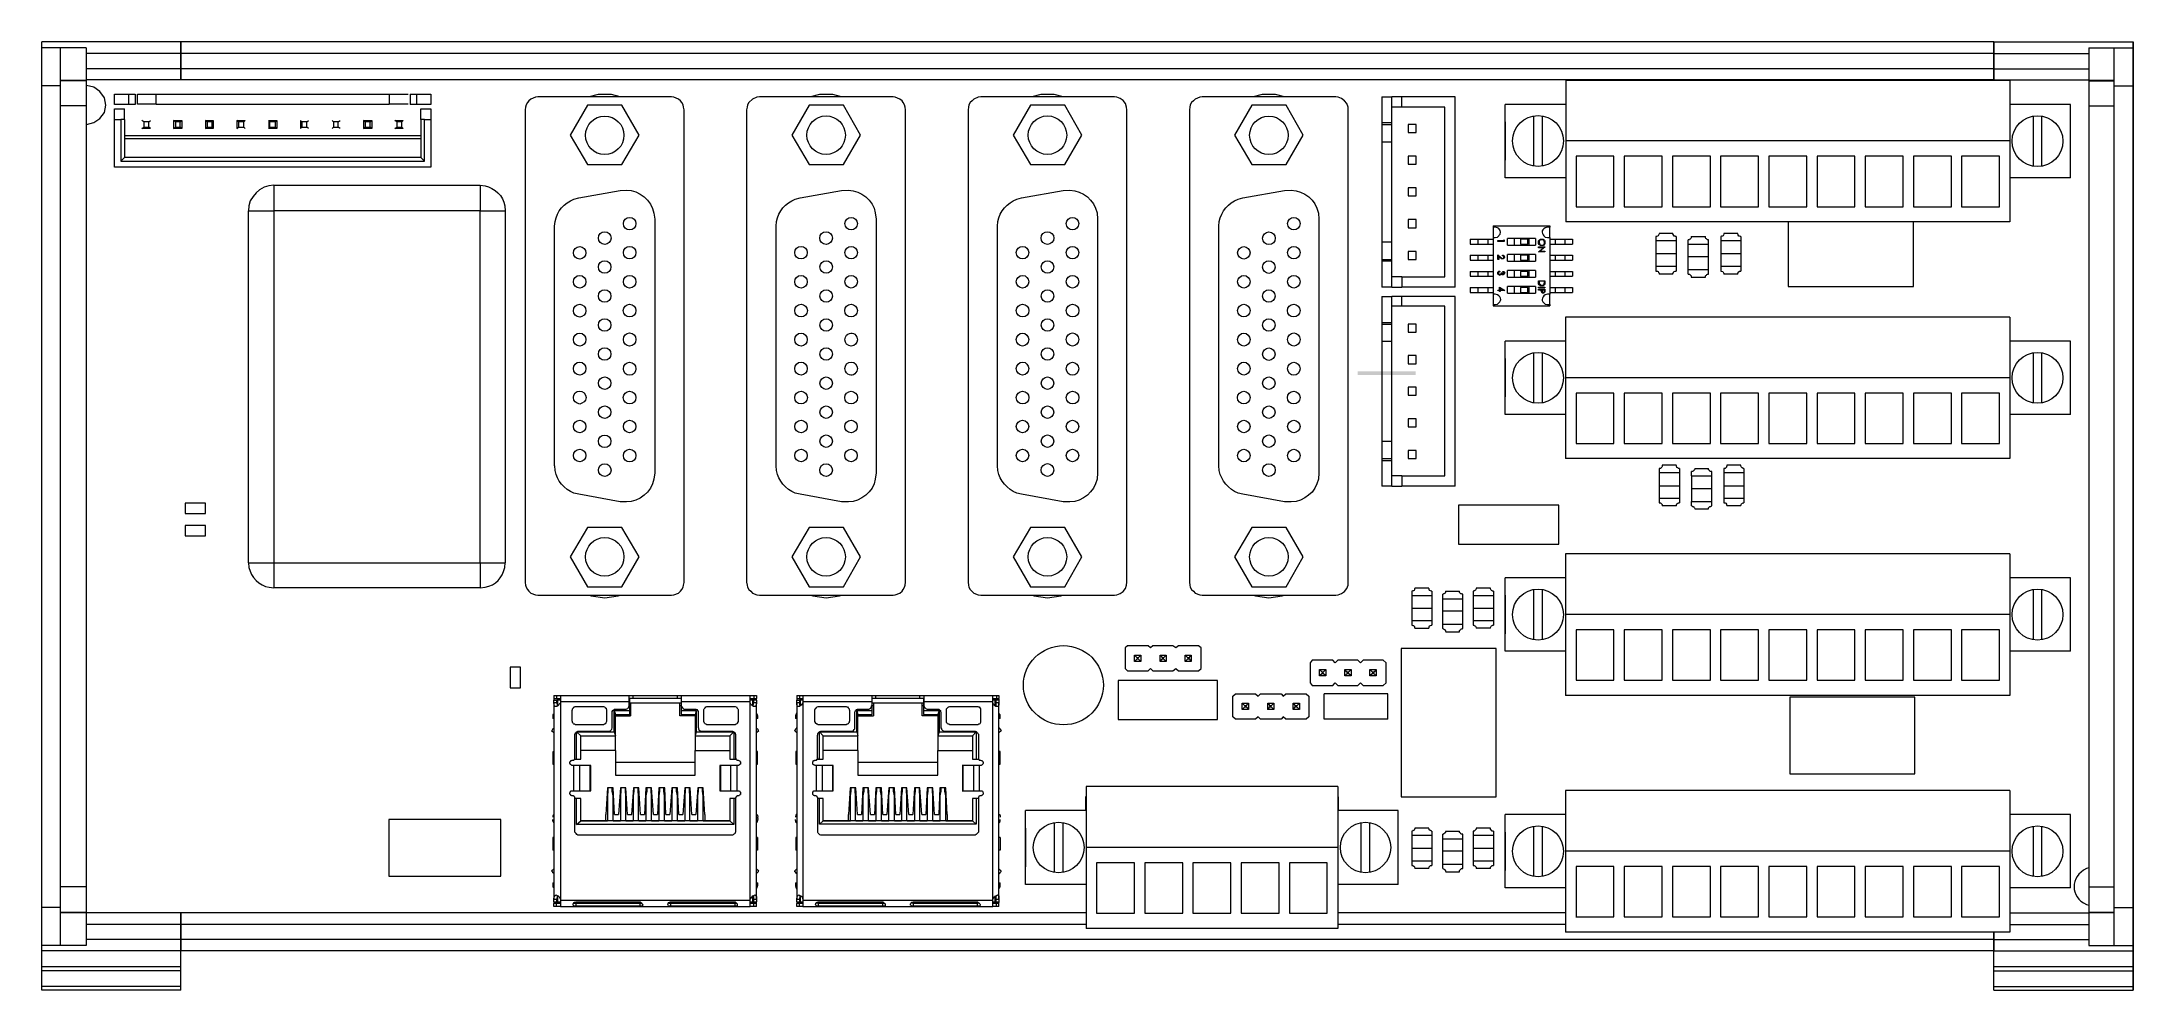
# Model space of a CAD drawing. Header units: millimetres. Extents: x 1928 to 2093, y 1343 to 1418.
import ezdxf

# ---------------------------------------------------------------- set-up
doc = ezdxf.new("R2010")
doc.units = ezdxf.units.MM

msp = doc.modelspace()

# ---------------------------------------------------------------- hatches: boundary and pattern name
h = msp.add_hatch(color=7)
h.dxf.hatch_style = 2
h.paths.add_polyline_path([(2045.84, 1400.99), (2045.82, 1401.01), (2045.84, 1401.04), (2045.87, 1401.01)])
h = msp.add_hatch(color=7)
h.dxf.hatch_style = 2
h.paths.add_polyline_path([(2043.16, 1397.92), (2043.14, 1397.94), (2043.16, 1397.97), (2043.19, 1397.94)])
h = msp.add_hatch(color=7)
h.dxf.hatch_style = 2
h.paths.add_polyline_path([(2031.54, 1391.27), (2036.13, 1391.27), (2036.13, 1391.56), (2031.54, 1391.56)])
h = msp.add_hatch(color=7)
h.dxf.hatch_style = 2
h.paths.add_polyline_path([(1978.06, 1365.7), (1978.04, 1365.73), (1978.06, 1365.75), (1978.09, 1365.73)])
h = msp.add_hatch(color=7)
h.dxf.hatch_style = 2
h.paths.add_polyline_path([(1993.16, 1365.7), (1993.14, 1365.73), (1993.16, 1365.75), (1993.19, 1365.73)])
h = msp.add_hatch(color=7)
h.dxf.hatch_style = 2
h.paths.add_polyline_path([(1967.99, 1364.5), (1967.97, 1364.52), (1967.99, 1364.55), (1968.02, 1364.52)])
h = msp.add_hatch(color=7)
h.dxf.hatch_style = 2
h.paths.add_polyline_path([(1978.06, 1365.38), (1978.04, 1365.41), (1978.06, 1365.43), (1978.09, 1365.41)])
h = msp.add_hatch(color=7)
h.dxf.hatch_style = 2
h.paths.add_polyline_path([(1993.16, 1365.38), (1993.14, 1365.41), (1993.16, 1365.43), (1993.19, 1365.41)])
h = msp.add_hatch(color=7)
h.dxf.hatch_style = 2
h.paths.add_polyline_path([(1969.27, 1360.62), (1969.24, 1360.64), (1969.27, 1360.67), (1969.29, 1360.64)])
h = msp.add_hatch(color=7)
h.dxf.hatch_style = 2
h.paths.add_polyline_path([(1982.75, 1360.62), (1982.72, 1360.64), (1982.75, 1360.67), (1982.77, 1360.64)])
h = msp.add_hatch(color=7)
h.dxf.hatch_style = 2
h.paths.add_polyline_path([(1988.47, 1360.62), (1988.44, 1360.64), (1988.47, 1360.67), (1988.49, 1360.64)])
h = msp.add_hatch(color=7)
h.dxf.hatch_style = 2
h.paths.add_polyline_path([(1988.64, 1360.83), (1988.62, 1360.86), (1988.64, 1360.88), (1988.67, 1360.86)])
h = msp.add_hatch(color=7)
h.dxf.hatch_style = 2
h.paths.add_polyline_path([(2001.73, 1360.83), (2001.71, 1360.86), (2001.73, 1360.88), (2001.76, 1360.86)])
h = msp.add_hatch(color=7)
h.dxf.hatch_style = 2
h.paths.add_polyline_path([(2001.94, 1360.62), (2001.92, 1360.64), (2001.94, 1360.67), (2001.97, 1360.64)])
h = msp.add_hatch(color=7)
h.dxf.hatch_style = 2
h.paths.add_polyline_path([(1969.27, 1358.22), (1969.24, 1358.24), (1969.27, 1358.27), (1969.29, 1358.24)])
h = msp.add_hatch(color=7)
h.dxf.hatch_style = 2
h.paths.add_polyline_path([(1982.75, 1358.22), (1982.72, 1358.24), (1982.75, 1358.27), (1982.77, 1358.24)])
h = msp.add_hatch(color=7)
h.dxf.hatch_style = 2
h.paths.add_polyline_path([(1988.47, 1358.22), (1988.44, 1358.24), (1988.47, 1358.27), (1988.49, 1358.24)])
h = msp.add_hatch(color=7)
h.dxf.hatch_style = 2
h.paths.add_polyline_path([(1988.64, 1358.01), (1988.62, 1358.03), (1988.64, 1358.06), (1988.67, 1358.03)])
h = msp.add_hatch(color=7)
h.dxf.hatch_style = 2
h.paths.add_polyline_path([(2001.73, 1358.01), (2001.71, 1358.03), (2001.73, 1358.06), (2001.76, 1358.03)])
h = msp.add_hatch(color=7)
h.dxf.hatch_style = 2
h.paths.add_polyline_path([(2001.94, 1358.22), (2001.92, 1358.24), (2001.94, 1358.27), (2001.97, 1358.24)])
h = msp.add_hatch(color=7)
h.dxf.hatch_style = 2
h.paths.add_polyline_path([(1967.99, 1350.74), (1967.97, 1350.76), (1967.99, 1350.79), (1968.02, 1350.76)])

# ---------------------------------------------------------------- linework, layer by layer
at = {"ltscale": 50}
msp.add_line((2092.83, 1417.59), (2092.83, 1342.68), dxfattribs=at)
at = {"color": 7, "lineweight": 0}
for points in [[(1938.5, 1417.59), (1927.52, 1417.59)], [(1927.52, 1417.13), (1927.52, 1417.59)], [(1929.01, 1417.13), (1927.52, 1417.13)], [(1927.52, 1414.13), (1927.52, 1417.13)], [(1929.01, 1414.13), (1929.01, 1417.13)], [(1931.02, 1417.13), (1929.01, 1417.13)], [(1931.02, 1417.13), (1931.02, 1414.52)], [(2081.82, 1417.59), (1938.5, 1417.59)], [(2081.82, 1417.59), (2081.82, 1416.67), (1938.5, 1416.67)], [(1938.5, 1417.59), (1938.5, 1416.67)], [(1938.5, 1416.67), (1938.5, 1417.59)], [(2081.82, 1417.59), (2092.83, 1417.59)], [(2081.82, 1416.67), (2081.82, 1417.59)], [(2089.34, 1417.13), (2091.35, 1417.13)], [(2089.34, 1417.13), (2089.34, 1414.52)], [(2091.35, 1417.13), (2092.83, 1417.13)], [(2091.35, 1414.13), (2091.35, 1417.13)], [(1938.5, 1416.67), (1931.02, 1416.67)], [(1938.5, 1415.47), (1931.02, 1415.47)], [(1938.5, 1416.67), (1938.5, 1415.47)], [(1938.5, 1415.47), (1938.5, 1416.67)], [(2081.82, 1415.47), (1938.5, 1415.47)], [(1938.5, 1415.47), (1938.5, 1414.59)], [(1938.5, 1414.59), (1938.5, 1415.47)], [(2081.82, 1416.67), (2081.82, 1415.47)], [(2081.82, 1416.67), (2089.34, 1416.67)], [(2081.82, 1415.47), (2081.82, 1416.67)], [(2081.82, 1415.47), (2081.82, 1414.59)], [(2081.82, 1415.47), (2089.34, 1415.47)], [(2081.82, 1414.59), (2081.82, 1415.47)], [(1929.01, 1414.13), (1927.52, 1414.13)], [(1927.52, 1349.21), (1927.52, 1414.13)], [(1931.02, 1414.52), (1929.01, 1414.52)], [(1929.01, 1349.21), (1929.01, 1414.13)], [(1931.03, 1414.53), (1929.02, 1414.53)], [(1938.5, 1414.59), (1931.02, 1414.59)], [(1931.02, 1414.52), (1931.02, 1412.55)], [(1932.58, 1412.58), (1932.47, 1413.18), (1932.12, 1413.68), (1931.63, 1414), (1931.06, 1414.14), (1931.03, 1414.14)], [(1934.38, 1413.47), (1934.91, 1413.47)], [(1934.38, 1413.47), (1934.38, 1412.65)], [(1934.91, 1413.47), (1934.91, 1412.65)], [(1935.08, 1412.66), (1935.08, 1413.47)], [(1935.08, 1413.47), (1936.57, 1413.47)], [(1936.57, 1413.47), (1954.98, 1413.47)], [(1936.57, 1412.65), (1936.57, 1413.47)], [(1954.98, 1413.47), (1954.98, 1412.65), (1936.57, 1412.65)], [(2081.82, 1414.59), (1938.5, 1414.59)], [(1954.98, 1413.47), (1956.47, 1413.47)], [(1956.64, 1413.47), (1956.64, 1412.65)], [(1956.64, 1413.47), (1957.14, 1413.47), (1957.14, 1412.65), (1956.64, 1412.65)], [(1957.14, 1413.47), (1958.27, 1413.47)], [(1957.14, 1413.47), (1957.14, 1412.65)], [(1958.27, 1413.47), (1958.27, 1412.65), (1957.14, 1412.65)], [(2083.09, 1414.55), (2047.99, 1414.55), (2047.99, 1409.76)], [(2081.82, 1414.59), (2089.34, 1414.59)], [(2083.09, 1414.55), (2083.09, 1409.76)], [(2089.34, 1414.52), (2089.34, 1412.55)], [(2089.34, 1414.52), (2091.35, 1414.52)], [(2091.36, 1414.53), (2089.35, 1414.53)], [(2091.35, 1414.13), (2092.83, 1414.13)], [(2091.35, 1349.21), (2091.35, 1414.13)], [(1931.02, 1412.55), (1929.01, 1412.55)], [(1931.02, 1412.55), (1931.02, 1350.83)], [(1931.03, 1411.07), (1931.06, 1411.07), (1931.63, 1411.21), (1932.12, 1411.53), (1932.47, 1412.02), (1932.58, 1412.58)], [(1933.28, 1412.3), (1934.06, 1412.3)], [(1933.28, 1411.45), (1933.28, 1412.3)], [(1934.06, 1411.45), (1934.06, 1412.3)], [(1934.91, 1412.65), (1934.38, 1412.65)], [(1936.57, 1412.66), (1935.08, 1412.66)], [(1956.47, 1412.66), (1954.98, 1412.66)], [(1957.49, 1412.3), (1958.27, 1412.3)], [(1957.49, 1411.45), (1957.49, 1412.3)], [(1958.27, 1412.3), (1958.27, 1411.45)], [(1966.72, 1413.25), (1966.55, 1413.21), (1966.19, 1413.07), (1966.02, 1412.93), (1965.91, 1412.79), (1965.81, 1412.61), (1965.77, 1412.44), (1965.73, 1412.23)], [(1965.73, 1412.23), (1965.73, 1374.89)], [(1977.31, 1413.25), (1966.72, 1413.25)], [(1970.67, 1412.58), (1969.3, 1410.21)], [(1973.36, 1412.58), (1970.67, 1412.58)], [(1973.25, 1413.25), (1972.55, 1413.43), (1971.49, 1413.43), (1970.78, 1413.25)], [(1974.73, 1410.21), (1973.36, 1412.58)], [(1978.3, 1412.23), (1978.26, 1412.44), (1978.23, 1412.61), (1978.12, 1412.79), (1978.01, 1412.93), (1977.84, 1413.07), (1977.49, 1413.21), (1977.31, 1413.25)], [(1978.3, 1374.89), (1978.3, 1412.23)], [(1984.26, 1413.25), (1984.05, 1413.21), (1983.7, 1413.07), (1983.41, 1412.79), (1983.31, 1412.61), (1983.27, 1412.44), (1983.24, 1412.23)], [(1983.24, 1412.23), (1983.24, 1374.9)], [(1994.81, 1413.25), (1984.26, 1413.25)], [(1990.9, 1412.58), (1988.18, 1412.58), (1986.8, 1410.21)], [(1990.75, 1413.25), (1990.05, 1413.43), (1988.99, 1413.43), (1988.28, 1413.25)], [(1992.24, 1410.21), (1990.9, 1412.58)], [(1995.8, 1412.23), (1995.76, 1412.44), (1995.73, 1412.61), (1995.62, 1412.79), (1995.52, 1412.93), (1995.34, 1413.07), (1994.99, 1413.21), (1994.81, 1413.25)], [(1995.8, 1374.9), (1995.8, 1412.23)], [(2001.76, 1413.25), (2001.55, 1413.21), (2001.2, 1413.07), (2001.06, 1412.93), (2000.92, 1412.79), (2000.81, 1412.62), (2000.78, 1412.44), (2000.74, 1412.23)], [(2000.74, 1412.23), (2000.74, 1374.9)], [(2012.31, 1413.25), (2001.76, 1413.25)], [(2008.4, 1407.89), (2009.74, 1410.22), (2008.4, 1412.58), (2005.68, 1412.58), (2004.3, 1410.22)], [(2008.25, 1413.25), (2007.55, 1413.43), (2006.49, 1413.43), (2005.78, 1413.25)], [(2013.3, 1412.23), (2013.27, 1412.44), (2013.18, 1412.72), (2013, 1412.95), (2012.76, 1413.12), (2012.49, 1413.22), (2012.31, 1413.25)], [(2013.3, 1374.9), (2013.3, 1412.23)], [(2019.26, 1413.25), (2019.05, 1413.21), (2018.7, 1413.07), (2018.55, 1412.93), (2018.41, 1412.79), (2018.31, 1412.61), (2018.27, 1412.44), (2018.24, 1412.23)], [(2018.24, 1412.23), (2018.24, 1374.89)], [(2029.81, 1413.25), (2019.26, 1413.25)], [(2023.18, 1412.58), (2021.8, 1410.21)], [(2025.89, 1412.58), (2023.18, 1412.58)], [(2025.75, 1413.25), (2025.05, 1413.43), (2023.99, 1413.43), (2023.28, 1413.25)], [(2027.24, 1410.21), (2025.89, 1412.58)], [(2030.8, 1412.23), (2030.8, 1412.44), (2030.67, 1412.72), (2030.5, 1412.94), (2030.27, 1413.11), (2029.99, 1413.21), (2029.81, 1413.25)], [(2030.8, 1374.9), (2030.8, 1412.23)], [(2033.46, 1413.25), (2034.23, 1413.25)], [(2033.46, 1413.25), (2033.46, 1411.21)], [(2034.23, 1411.21), (2034.23, 1413.25)], [(2035.04, 1413.25), (2034.23, 1413.25)], [(2035.04, 1412.44), (2034.23, 1412.44)], [(2039.24, 1413.25), (2035.04, 1413.25)], [(2038.43, 1412.44), (2035.04, 1412.44), (2035.04, 1413.25)], [(2038.43, 1399.03), (2038.43, 1412.44)], [(2039.24, 1398.22), (2039.24, 1413.25)], [(2043.19, 1406.86), (2043.19, 1412.65)], [(2047.99, 1412.65), (2043.19, 1412.65)], [(2087.89, 1412.65), (2083.09, 1412.65)], [(2087.89, 1406.86), (2087.89, 1412.65)], [(2089.34, 1412.55), (2091.35, 1412.55)], [(2089.34, 1412.55), (2089.34, 1350.83), (2089.34, 1348.82)], [(1934.06, 1411.45), (1933.78, 1411.45)], [(1934.06, 1411.45), (1934.06, 1408.45), (1933.78, 1408.17)], [(1934.06, 1410.19), (1957.49, 1410.19)], [(1935.43, 1410.75), (1935.58, 1410.85)], [(1935.97, 1411.28), (1935.58, 1411.28), (1935.44, 1411.38)], [(1936.11, 1410.75), (1935.44, 1410.75)], [(1935.58, 1411.28), (1935.58, 1410.86)], [(1935.58, 1410.86), (1935.96, 1410.86)], [(1935.97, 1411.28), (1936.11, 1411.38)], [(1936.11, 1410.75), (1935.97, 1410.85), (1935.97, 1411.28)], [(1938.08, 1411.28), (1937.94, 1411.38), (1938.58, 1411.38)], [(1937.94, 1411.38), (1937.94, 1410.75)], [(1938.58, 1410.75), (1937.94, 1410.75), (1938.08, 1410.85)], [(1938.08, 1411.28), (1938.08, 1410.85)], [(1938.47, 1411.28), (1938.08, 1411.28)], [(1938.08, 1410.85), (1938.47, 1410.85)], [(1938.47, 1411.28), (1938.58, 1411.38)], [(1938.47, 1410.85), (1938.47, 1411.28)], [(1938.58, 1410.75), (1938.47, 1410.85)], [(1938.58, 1411.38), (1938.58, 1410.75)], [(1940.59, 1411.28), (1940.45, 1411.38), (1941.08, 1411.38)], [(1940.45, 1411.38), (1940.45, 1410.75), (1940.59, 1410.85)], [(1941.08, 1410.75), (1940.45, 1410.75)], [(1940.59, 1411.28), (1940.59, 1410.85)], [(1940.98, 1411.28), (1940.59, 1411.28)], [(1940.59, 1410.85), (1940.98, 1410.85)], [(1940.98, 1411.28), (1941.08, 1411.38), (1941.08, 1410.75)], [(1940.98, 1410.85), (1940.98, 1411.28)], [(1941.08, 1410.75), (1940.98, 1410.85)], [(1942.95, 1411.38), (1942.95, 1410.75)], [(1943.06, 1411.28), (1942.95, 1411.38)], [(1942.95, 1411.38), (1943.59, 1411.38)], [(1942.95, 1410.75), (1943.06, 1410.85)], [(1943.06, 1411.28), (1943.06, 1410.85)], [(1943.48, 1411.28), (1943.06, 1411.28)], [(1943.06, 1410.85), (1943.48, 1410.85)], [(1943.59, 1410.75), (1943.48, 1410.85), (1943.48, 1411.28), (1943.59, 1411.38)], [(1945.46, 1411.38), (1945.46, 1410.75)], [(1945.56, 1411.28), (1945.46, 1411.38)], [(1945.46, 1411.38), (1946.09, 1411.38)], [(1945.46, 1410.75), (1945.56, 1410.85)], [(1946.09, 1410.75), (1945.46, 1410.75)], [(1945.56, 1410.85), (1945.56, 1411.28)], [(1945.99, 1411.28), (1945.56, 1411.28)], [(1945.56, 1410.85), (1945.99, 1410.85)], [(1946.09, 1411.38), (1945.99, 1411.28)], [(1945.99, 1410.85), (1945.99, 1411.28)], [(1946.09, 1410.75), (1945.99, 1410.85)], [(1946.09, 1411.38), (1946.09, 1410.75)], [(1948.46, 1411.28), (1948.07, 1411.28), (1947.96, 1411.38)], [(1947.96, 1411.38), (1947.96, 1410.75)], [(1947.96, 1410.75), (1948.07, 1410.85), (1948.46, 1410.85)], [(1948.07, 1411.28), (1948.07, 1410.85)], [(1948.46, 1411.28), (1948.6, 1411.38)], [(1948.46, 1410.85), (1948.46, 1411.28)], [(1948.6, 1410.75), (1948.46, 1410.85)], [(1950.57, 1411.28), (1950.47, 1411.38)], [(1950.47, 1410.75), (1950.57, 1410.85)], [(1950.57, 1411.28), (1950.57, 1410.85)], [(1950.96, 1411.28), (1950.57, 1411.28)], [(1950.57, 1410.85), (1950.96, 1410.85)], [(1950.96, 1410.85), (1950.96, 1411.28), (1951.1, 1411.38)], [(1951.1, 1410.75), (1950.96, 1410.85)], [(1952.94, 1411.38), (1952.94, 1410.75)], [(1953.08, 1411.28), (1952.94, 1411.38)], [(1952.94, 1411.38), (1953.61, 1411.38)], [(1952.94, 1410.75), (1953.08, 1410.85)], [(1953.61, 1410.75), (1952.94, 1410.75)], [(1953.08, 1411.28), (1953.08, 1410.85)], [(1953.47, 1411.28), (1953.08, 1411.28)], [(1953.08, 1410.85), (1953.47, 1410.85)], [(1953.47, 1411.28), (1953.61, 1411.38)], [(1953.47, 1410.85), (1953.47, 1411.28)], [(1953.61, 1410.75), (1953.47, 1410.85)], [(1953.61, 1411.38), (1953.61, 1410.75)], [(1955.58, 1411.28), (1955.44, 1411.38)], [(1955.44, 1411.38), (1956.08, 1411.38)], [(1956.08, 1410.75), (1955.44, 1410.75), (1955.58, 1410.85), (1955.97, 1410.85)], [(1955.58, 1411.28), (1955.58, 1410.86)], [(1955.97, 1411.28), (1955.58, 1411.28)], [(1955.97, 1410.85), (1955.97, 1411.28), (1956.08, 1411.38)], [(1956.08, 1410.75), (1955.97, 1410.85)], [(1957.49, 1411.45), (1957.49, 1408.45)], [(1957.77, 1411.45), (1957.49, 1411.45)], [(1969.3, 1410.21), (1970.67, 1407.89)], [(1973.36, 1407.89), (1974.73, 1410.21)], [(1986.8, 1410.21), (1988.18, 1407.89)], [(1990.9, 1407.89), (1992.24, 1410.21)], [(2004.3, 1410.22), (2005.68, 1407.89)], [(2021.8, 1410.21), (2023.18, 1407.89)], [(2025.89, 1407.89), (2027.24, 1410.21)], [(2033.46, 1411.21), (2034.23, 1411.21)], [(2033.46, 1411.21), (2033.46, 1411.07)], [(2033.46, 1411.07), (2034.23, 1411.07)], [(2033.46, 1411.07), (2033.46, 1409.69)], [(2034.23, 1411.07), (2034.23, 1411.21)], [(2034.23, 1409.69), (2034.23, 1411.07)], [(2035.54, 1411.07), (2035.54, 1410.43)], [(2036.17, 1411.07), (2035.54, 1411.07)], [(2035.54, 1410.43), (2036.17, 1410.43)], [(2036.17, 1410.43), (2036.17, 1411.07)], [(2043.19, 1411.27), (2043.19, 1411.17)], [(2043.19, 1411.17), (2043.19, 1408.38)], [(2045.44, 1411.73), (2045.44, 1407.78)], [(2046.15, 1407.78), (2046.15, 1411.73)], [(2084.93, 1411.73), (2084.93, 1407.78)], [(2085.63, 1407.78), (2085.63, 1411.73)], [(2087.89, 1411.17), (2087.89, 1411.27)], [(2087.89, 1408.38), (2087.89, 1411.17)], [(1934.06, 1409.97), (1957.49, 1409.97)], [(2033.46, 1409.69), (2034.23, 1409.69)], [(2033.46, 1409.69), (2033.46, 1401.79)], [(2034.23, 1401.79), (2034.23, 1409.69)], [(2035.54, 1408.56), (2035.54, 1407.92)], [(2036.17, 1408.56), (2035.54, 1408.56)], [(2036.17, 1407.92), (2036.17, 1408.56)], [(2083.09, 1409.76), (2047.98, 1409.76)], [(2047.99, 1409.76), (2047.99, 1403.37)], [(2051.8, 1404.57), (2051.8, 1408.56), (2048.8, 1408.56), (2048.8, 1404.57)], [(2055.61, 1404.57), (2055.61, 1408.56), (2052.61, 1408.56)], [(2052.61, 1408.56), (2052.61, 1404.57)], [(2056.42, 1408.56), (2056.42, 1404.57), (2059.42, 1404.57)], [(2059.42, 1408.56), (2056.42, 1408.56)], [(2059.42, 1404.57), (2059.42, 1408.56)], [(2063.23, 1408.56), (2060.23, 1408.56), (2060.23, 1404.57)], [(2063.23, 1404.57), (2063.23, 1408.56)], [(2067.04, 1404.57), (2067.04, 1408.56), (2064.04, 1408.56)], [(2064.04, 1408.56), (2064.04, 1404.57)], [(2070.85, 1408.56), (2067.85, 1408.56), (2067.85, 1404.57)], [(2070.85, 1404.57), (2070.85, 1408.56)], [(2074.66, 1404.57), (2074.66, 1408.56), (2071.66, 1408.56), (2071.66, 1404.57)], [(2078.47, 1404.57), (2078.47, 1408.56), (2075.47, 1408.56), (2075.47, 1404.57)], [(2082.28, 1408.56), (2079.28, 1408.56), (2079.28, 1404.57)], [(2082.28, 1404.57), (2082.28, 1408.56)], [(2083.09, 1409.76), (2083.09, 1403.37)], [(1957.49, 1408.45), (1934.06, 1408.45)], [(1957.49, 1408.45), (1957.77, 1408.17)], [(1970.67, 1407.89), (1973.36, 1407.89)], [(1988.18, 1407.89), (1990.9, 1407.89)], [(2005.68, 1407.89), (2008.4, 1407.89)], [(2023.18, 1407.89), (2025.89, 1407.89)], [(2035.54, 1407.92), (2036.17, 1407.92)], [(2043.19, 1408.38), (2043.19, 1408.24)], [(2047.99, 1406.86), (2043.19, 1406.86)], [(2087.89, 1406.86), (2083.09, 1406.86)], [(2087.89, 1408.24), (2087.89, 1408.38)], [(1945.87, 1406.26), (1945.48, 1406.23), (1945.1, 1406.12), (1944.74, 1405.91), (1944.46, 1405.66), (1944.22, 1405.38), (1944, 1405.03), (1943.9, 1404.64), (1943.86, 1404.25)], [(1945.87, 1406.26), (1962.17, 1406.26), (1962.17, 1404.25), (1945.87, 1404.25)], [(1945.87, 1406.26), (1945.87, 1404.25)], [(1962.17, 1406.26), (1962.56, 1406.23), (1962.84, 1406.15), (1963.1, 1406.02), (1963.35, 1405.86), (1963.58, 1405.67), (1963.78, 1405.45), (1963.94, 1405.2), (1964.05, 1404.93), (1964.12, 1404.64), (1964.15, 1404.25)], [(1968.06, 1384.1), (1968.06, 1403.02), (1968.1, 1403.4), (1968.17, 1403.7), (1968.29, 1403.98), (1968.43, 1404.24), (1968.61, 1404.48), (1968.82, 1404.69), (1969.05, 1404.88), (1969.31, 1405.04), (1969.58, 1405.17), (1969.97, 1405.27)], [(1969.97, 1405.27), (1973.25, 1405.84)], [(1973.25, 1405.84), (1973.75, 1405.87), (1974.12, 1405.84), (1974.49, 1405.74), (1974.83, 1405.57), (1975.14, 1405.35), (1975.41, 1405.09), (1975.63, 1404.78), (1975.8, 1404.44), (1975.9, 1404.07), (1975.97, 1403.58)], [(2003.07, 1403.02), (2003.1, 1403.41), (2003.18, 1403.7), (2003.29, 1403.98), (2003.44, 1404.24), (2003.62, 1404.48), (2003.82, 1404.69), (2004.06, 1404.88), (2004.31, 1405.04), (2004.59, 1405.17), (2004.97, 1405.28)], [(2004.97, 1405.27), (2008.26, 1405.84), (2008.79, 1405.88), (2009.17, 1405.83), (2009.53, 1405.72), (2009.87, 1405.56), (2010.17, 1405.35), (2010.43, 1405.09), (2010.65, 1404.79), (2010.82, 1404.45), (2010.94, 1404.08), (2010.97, 1403.58)], [(2035.54, 1406.06), (2035.54, 1405.42)], [(2036.17, 1406.06), (2035.54, 1406.06)], [(2035.54, 1405.42), (2036.17, 1405.42)], [(2036.17, 1405.42), (2036.17, 1406.06)], [(1943.86, 1376.45), (1943.86, 1404.25), (1945.87, 1404.25), (1945.87, 1376.45)], [(1962.17, 1376.45), (1962.17, 1404.25), (1964.15, 1404.25), (1964.15, 1376.45)], [(1975.97, 1403.58), (1975.97, 1383.54), (1975.9, 1383.05), (1975.8, 1382.68), (1975.64, 1382.34), (1975.41, 1382.03), (1975.14, 1381.77), (1974.83, 1381.55), (1974.49, 1381.38), (1974.12, 1381.28), (1973.75, 1381.25), (1973.25, 1381.25), (1969.97, 1381.85), (1969.58, 1381.95), (1969.31, 1382.08), (1969.05, 1382.24), (1968.82, 1382.43), (1968.61, 1382.64), (1968.43, 1382.88), (1968.29, 1383.14), (1968.18, 1383.42), (1968.1, 1383.72), (1968.07, 1384.1)], [(2010.97, 1403.58), (2010.97, 1383.54)], [(2036.17, 1403.55), (2035.54, 1403.55), (2035.54, 1402.91)], [(2036.17, 1402.91), (2036.17, 1403.55)], [(2048.8, 1404.57), (2051.8, 1404.57)], [(2052.61, 1404.57), (2055.61, 1404.57)], [(2060.23, 1404.57), (2063.23, 1404.57)], [(2064.04, 1404.57), (2067.04, 1404.57)], [(2067.85, 1404.57), (2070.85, 1404.57)], [(2071.66, 1404.57), (2074.66, 1404.57)], [(2075.47, 1404.57), (2078.47, 1404.57)], [(2079.28, 1404.57), (2082.28, 1404.57)], [(2010.97, 1383.54), (2010.94, 1383.05), (2010.82, 1382.67), (2010.65, 1382.34), (2010.43, 1382.04), (2010.17, 1381.78), (2009.87, 1381.56), (2009.53, 1381.4), (2009.17, 1381.29), (2008.79, 1381.25), (2008.26, 1381.25), (2004.97, 1381.85), (2004.59, 1381.95), (2004.31, 1382.08), (2004.06, 1382.24), (2003.82, 1382.43), (2003.62, 1382.64), (2003.44, 1382.89), (2003.29, 1383.15), (2003.18, 1383.42), (2003.1, 1383.72), (2003.07, 1384.1), (2003.07, 1403.02)], [(2035.54, 1402.91), (2036.17, 1402.91)], [(2040.44, 1402), (2040.44, 1401.61)], [(2040.44, 1402), (2041.04, 1402)], [(2041.04, 1402), (2041.04, 1401.61)], [(2041.04, 1402), (2041.82, 1402)], [(2041.82, 1402), (2041.82, 1401.61)], [(2041.82, 1402), (2042.24, 1402)], [(2042.24, 1403.06), (2042.24, 1402.95)], [(2042.24, 1403.06), (2046.72, 1403.06), (2046.72, 1402.95), (2046.55, 1402.95), (2046.37, 1402.91), (2046.26, 1402.83), (2046.18, 1402.74), (2046.13, 1402.65), (2046.12, 1402.55), (2046.14, 1402.45), (2046.19, 1402.36), (2046.26, 1402.26), (2046.37, 1402.17), (2046.55, 1402.14)], [(2042.24, 1402.14), (2042.42, 1402.14), (2042.6, 1402.17), (2042.81, 1402.39), (2042.84, 1402.56), (2042.81, 1402.7), (2042.7, 1402.84), (2042.6, 1402.91), (2042.42, 1402.95), (2042.24, 1402.95)], [(2042.24, 1402.95), (2042.24, 1402.14)], [(2042.24, 1402.14), (2042.24, 1397.66)], [(2042.63, 1401.89), (2043.09, 1401.89)], [(2042.63, 1401.82), (2042.63, 1401.89)], [(2043.09, 1401.89), (2043.09, 1401.96)], [(2043.09, 1401.96), (2043.13, 1401.93)], [(2043.13, 1401.93), (2043.13, 1401.82)], [(2045.59, 1402.07), (2043.37, 1402.07)], [(2043.37, 1401.54), (2043.37, 1402.07)], [(2043.9, 1402.07), (2043.9, 1401.54)], [(2044.4, 1402), (2044.4, 1401.61)], [(2044.99, 1402), (2044.4, 1402)], [(2044.4, 1401.61), (2044.99, 1401.61), (2044.99, 1402)], [(2045.1, 1401.54), (2045.1, 1402.07)], [(2045.59, 1402.07), (2045.59, 1401.54)], [(2045.84, 1401.75), (2045.84, 1401.86), (2045.91, 1401.96), (2045.98, 1402), (2046.09, 1402)], [(2046.09, 1401.96), (2045.98, 1401.96), (2045.91, 1401.89), (2045.88, 1401.82), (2045.88, 1401.75)], [(2046.09, 1402), (2046.19, 1402), (2046.3, 1401.93), (2046.34, 1401.86), (2046.34, 1401.75)], [(2046.3, 1401.75), (2046.27, 1401.86), (2046.23, 1401.93), (2046.16, 1401.96), (2046.09, 1401.96)], [(2046.55, 1402.14), (2046.72, 1402.14), (2046.72, 1397.66)], [(2046.72, 1402.14), (2046.72, 1402.95)], [(2046.72, 1402), (2047.15, 1402)], [(2047.15, 1402), (2047.15, 1401.61)], [(2047.15, 1402), (2047.92, 1402), (2047.92, 1401.61)], [(2047.92, 1402), (2048.52, 1402)], [(2083.09, 1403.37), (2047.99, 1403.37)], [(2048.52, 1402), (2048.52, 1401.61)], [(2055.37, 1402.46), (2055.37, 1402.42), (2055.33, 1402.33), (2055.3, 1402.28), (2055.25, 1402.25), (2055.16, 1402.21), (2055.12, 1402.21)], [(2055.12, 1402.21), (2055.12, 1401.86)], [(2056.46, 1402.46), (2055.37, 1402.46)], [(2056.71, 1402.21), (2056.67, 1402.21), (2056.64, 1402.25), (2056.57, 1402.25), (2056.5, 1402.32), (2056.5, 1402.35), (2056.46, 1402.42), (2056.46, 1402.46)], [(2056.71, 1402.21), (2056.71, 1401.86)], [(2057.91, 1402.21), (2057.91, 1402.1), (2057.87, 1402.07), (2057.84, 1402.03), (2057.8, 1402), (2057.77, 1401.96), (2057.66, 1401.96)], [(2057.66, 1401.61), (2057.66, 1401.96)], [(2057.91, 1402.21), (2059.04, 1402.21)], [(2059.28, 1401.96), (2059.18, 1401.96), (2059.14, 1402), (2059.11, 1402.03), (2059.07, 1402.07), (2059.04, 1402.1), (2059.04, 1402.21)], [(2059.28, 1401.61), (2059.28, 1401.96)], [(2060.48, 1402.46), (2060.48, 1402.42), (2060.45, 1402.33), (2060.42, 1402.28), (2060.39, 1402.25), (2060.37, 1402.25), (2060.35, 1402.25), (2060.33, 1402.25), (2060.3, 1402.24), (2060.27, 1402.21), (2060.24, 1402.21)], [(2060.24, 1402.21), (2060.24, 1401.86)], [(2061.58, 1402.46), (2060.48, 1402.46)], [(2061.83, 1402.21), (2061.79, 1402.21), (2061.72, 1402.24), (2061.68, 1402.24), (2061.61, 1402.31), (2061.61, 1402.35), (2061.58, 1402.42), (2061.58, 1402.46)], [(2061.83, 1402.21), (2061.83, 1401.86)], [(2065.57, 1403.37), (2065.57, 1398.26), (2075.48, 1398.26)], [(2075.48, 1398.26), (2075.48, 1403.37)], [(2033.46, 1401.79), (2034.23, 1401.79)], [(2033.46, 1401.79), (2033.46, 1400.41)], [(2033.46, 1400.41), (2034.23, 1400.41)], [(2033.46, 1400.41), (2033.46, 1400.3)], [(2033.46, 1400.3), (2034.23, 1400.3)], [(2033.46, 1400.3), (2033.46, 1398.22)], [(2034.23, 1400.41), (2034.23, 1401.79)], [(2034.23, 1400.3), (2034.23, 1400.41)], [(2034.23, 1398.22), (2034.23, 1400.3)], [(2040.44, 1401.61), (2041.04, 1401.61)], [(2040.44, 1400.73), (2040.44, 1400.34)], [(2040.44, 1400.73), (2041.04, 1400.73)], [(2040.44, 1400.34), (2041.04, 1400.34)], [(2041.04, 1401.61), (2041.82, 1401.61)], [(2041.04, 1400.73), (2041.04, 1400.34)], [(2041.04, 1400.73), (2041.82, 1400.73), (2041.82, 1400.34)], [(2041.04, 1400.34), (2041.82, 1400.34)], [(2041.82, 1401.61), (2042.24, 1401.61)], [(2041.82, 1400.73), (2042.24, 1400.73)], [(2041.82, 1400.34), (2042.24, 1400.34)], [(2043.13, 1401.82), (2042.63, 1401.82)], [(2042.63, 1400.76), (2042.84, 1400.59)], [(2042.63, 1400.41), (2042.63, 1400.76)], [(2042.7, 1400.41), (2042.63, 1400.41)], [(2042.7, 1400.66), (2042.7, 1400.41)], [(2042.81, 1400.52), (2042.7, 1400.66)], [(2042.98, 1400.45), (2042.91, 1400.45), (2042.84, 1400.52), (2042.81, 1400.52)], [(2042.84, 1400.59), (2042.88, 1400.52), (2042.91, 1400.52), (2042.95, 1400.48), (2042.98, 1400.48)], [(2042.98, 1400.73), (2043.05, 1400.73), (2043.13, 1400.69), (2043.13, 1400.62), (2043.16, 1400.59)], [(2042.98, 1400.69), (2042.98, 1400.73)], [(2043.09, 1400.59), (2043.09, 1400.62), (2043.02, 1400.69), (2042.98, 1400.69)], [(2042.98, 1400.48), (2043.05, 1400.48), (2043.09, 1400.52), (2043.09, 1400.59)], [(2043.16, 1400.59), (2043.13, 1400.52), (2043.09, 1400.48), (2043.05, 1400.45), (2042.98, 1400.45)], [(2043.37, 1401.54), (2045.59, 1401.54)], [(2045.59, 1400.8), (2043.37, 1400.8)], [(2043.37, 1400.27), (2043.37, 1400.8)], [(2043.37, 1400.27), (2045.59, 1400.27)], [(2043.9, 1400.8), (2043.9, 1400.27)], [(2044.99, 1400.73), (2044.4, 1400.73)], [(2044.4, 1400.73), (2044.4, 1400.34)], [(2044.4, 1400.34), (2044.99, 1400.34)], [(2044.99, 1400.34), (2044.99, 1400.73)], [(2045.1, 1400.27), (2045.1, 1400.8)], [(2045.59, 1400.8), (2045.59, 1400.27)], [(2046.09, 1401.5), (2045.98, 1401.5), (2045.88, 1401.58), (2045.84, 1401.65), (2045.84, 1401.75)], [(2045.84, 1401.4), (2046.34, 1401.4)], [(2045.84, 1401.33), (2045.84, 1401.4)], [(2046.23, 1401.33), (2045.84, 1401.33)], [(2045.84, 1401.01), (2046.23, 1401.33)], [(2046.34, 1401.01), (2045.84, 1401.01)], [(2045.88, 1401.75), (2045.91, 1401.65), (2045.95, 1401.58), (2046.02, 1401.54), (2046.09, 1401.54), (2046.19, 1401.54), (2046.27, 1401.61), (2046.3, 1401.68), (2046.3, 1401.75)], [(2046.34, 1401.36), (2045.95, 1401.05)], [(2045.95, 1401.05), (2046.34, 1401.05)], [(2046.34, 1401.75), (2046.34, 1401.65), (2046.26, 1401.54), (2046.19, 1401.5), (2046.09, 1401.5)], [(2046.34, 1401.4), (2046.34, 1401.36)], [(2046.34, 1401.05), (2046.34, 1401.01)], [(2046.72, 1401.61), (2047.15, 1401.61)], [(2046.72, 1400.73), (2047.15, 1400.73)], [(2046.72, 1400.34), (2047.15, 1400.34)], [(2047.15, 1401.61), (2047.92, 1401.61)], [(2047.15, 1400.73), (2047.15, 1400.34)], [(2047.15, 1400.73), (2047.92, 1400.73)], [(2047.15, 1400.34), (2047.92, 1400.34)], [(2047.92, 1401.61), (2048.52, 1401.61)], [(2047.92, 1400.73), (2047.92, 1400.34)], [(2047.92, 1400.73), (2048.52, 1400.73)], [(2047.92, 1400.34), (2048.52, 1400.34)], [(2048.52, 1400.73), (2048.52, 1400.34)], [(2056.71, 1401.86), (2055.12, 1401.86)], [(2055.12, 1401.86), (2055.12, 1400.87)], [(2055.12, 1400.87), (2056.71, 1400.87)], [(2055.12, 1400.87), (2055.12, 1399.85)], [(2056.71, 1401.86), (2056.71, 1400.87)], [(2056.71, 1400.87), (2056.71, 1399.85)], [(2057.66, 1400.62), (2057.66, 1401.61)], [(2057.66, 1401.61), (2059.28, 1401.61)], [(2059.28, 1400.62), (2057.66, 1400.62)], [(2057.66, 1399.6), (2057.66, 1400.62)], [(2059.28, 1400.62), (2059.28, 1401.61)], [(2059.28, 1399.6), (2059.28, 1400.62)], [(2061.83, 1401.86), (2060.24, 1401.86)], [(2060.24, 1401.86), (2060.24, 1400.87)], [(2060.24, 1400.87), (2061.83, 1400.87)], [(2061.83, 1400.87), (2061.83, 1399.84), (2060.24, 1399.84)], [(2060.24, 1400.87), (2060.24, 1399.84)], [(2061.83, 1401.86), (2061.83, 1400.87)], [(2035.04, 1399.03), (2034.23, 1399.03)], [(2035.04, 1399.03), (2035.04, 1398.22)], [(2035.04, 1399.03), (2038.43, 1399.03)], [(2040.44, 1399.46), (2040.44, 1399.07)], [(2040.44, 1399.46), (2041.04, 1399.46)], [(2040.44, 1399.07), (2041.04, 1399.07)], [(2041.04, 1399.46), (2041.04, 1399.07)], [(2041.04, 1399.46), (2041.82, 1399.46), (2041.82, 1399.07)], [(2041.04, 1399.07), (2041.82, 1399.07)], [(2041.82, 1399.46), (2042.24, 1399.46)], [(2041.82, 1399.07), (2042.24, 1399.07)], [(2042.63, 1399.32), (2042.63, 1399.39), (2042.67, 1399.46), (2042.7, 1399.49), (2042.77, 1399.49)], [(2042.77, 1399.14), (2042.7, 1399.18), (2042.67, 1399.21), (2042.63, 1399.28), (2042.63, 1399.32)], [(2042.7, 1399.42), (2042.67, 1399.35), (2042.67, 1399.32)], [(2042.67, 1399.32), (2042.67, 1399.28), (2042.74, 1399.21), (2042.77, 1399.21)], [(2042.77, 1399.46), (2042.74, 1399.42), (2042.7, 1399.42)], [(2042.77, 1399.49), (2042.77, 1399.46)], [(2042.77, 1399.21), (2042.84, 1399.21), (2042.88, 1399.25), (2042.88, 1399.35)], [(2042.88, 1399.18), (2042.81, 1399.18), (2042.77, 1399.14)], [(2042.88, 1399.35), (2042.95, 1399.35)], [(2042.91, 1399.25), (2042.88, 1399.21), (2042.88, 1399.18)], [(2043.02, 1399.18), (2042.98, 1399.18), (2042.91, 1399.25)], [(2042.95, 1399.35), (2042.95, 1399.28), (2042.98, 1399.25), (2042.98, 1399.21), (2043.02, 1399.21)], [(2043.02, 1399.46), (2043.09, 1399.46), (2043.13, 1399.42), (2043.13, 1399.39), (2043.16, 1399.32)], [(2043.02, 1399.42), (2043.02, 1399.46)], [(2043.09, 1399.32), (2043.09, 1399.35), (2043.05, 1399.39), (2043.02, 1399.42)], [(2043.02, 1399.21), (2043.05, 1399.25), (2043.09, 1399.28), (2043.09, 1399.32)], [(2043.16, 1399.32), (2043.13, 1399.28), (2043.09, 1399.21), (2043.05, 1399.18), (2043.02, 1399.18)], [(2045.59, 1399.53), (2043.37, 1399.53)], [(2043.37, 1399), (2043.37, 1399.53)], [(2043.37, 1399), (2045.59, 1399)], [(2043.9, 1399.53), (2043.9, 1399)], [(2044.4, 1399.46), (2044.4, 1399.07)], [(2044.99, 1399.46), (2044.4, 1399.46)], [(2044.4, 1399.07), (2044.99, 1399.07)], [(2044.99, 1399.07), (2044.99, 1399.46)], [(2045.1, 1399), (2045.1, 1399.53)], [(2045.59, 1399.53), (2045.59, 1399)], [(2045.84, 1398.72), (2046.34, 1398.72)], [(2045.84, 1398.58), (2045.84, 1398.72)], [(2046.3, 1398.68), (2045.88, 1398.68)], [(2045.88, 1398.68), (2045.88, 1398.61)], [(2045.88, 1398.61), (2045.88, 1398.54), (2045.91, 1398.47)], [(2046.27, 1398.51), (2046.3, 1398.58), (2046.3, 1398.65)], [(2046.3, 1398.65), (2046.3, 1398.68)], [(2046.34, 1398.72), (2046.34, 1398.61)], [(2046.34, 1398.61), (2046.34, 1398.47)], [(2046.72, 1399.46), (2047.15, 1399.46), (2047.15, 1399.07)], [(2046.72, 1399.07), (2047.15, 1399.07)], [(2047.15, 1399.46), (2047.92, 1399.46)], [(2047.15, 1399.07), (2047.92, 1399.07)], [(2047.92, 1399.46), (2047.92, 1399.07)], [(2047.92, 1399.46), (2048.52, 1399.46)], [(2047.92, 1399.07), (2048.52, 1399.07)], [(2048.52, 1399.46), (2048.52, 1399.07)], [(2056.71, 1399.85), (2055.12, 1399.85)], [(2055.12, 1399.85), (2055.12, 1399.49)], [(2055.12, 1399.49), (2055.23, 1399.49), (2055.28, 1399.44), (2055.32, 1399.41), (2055.33, 1399.39), (2055.33, 1399.37), (2055.34, 1399.34), (2055.37, 1399.32), (2055.37, 1399.25)], [(2056.46, 1399.25), (2055.37, 1399.25)], [(2056.46, 1399.25), (2056.46, 1399.32), (2056.5, 1399.35), (2056.5, 1399.39), (2056.57, 1399.46), (2056.64, 1399.49), (2056.71, 1399.49)], [(2056.71, 1399.85), (2056.71, 1399.49)], [(2057.66, 1399.6), (2059.28, 1399.6)], [(2057.66, 1399.25), (2057.66, 1399.6)], [(2057.66, 1399.25), (2057.77, 1399.25), (2057.8, 1399.21), (2057.84, 1399.17), (2057.87, 1399.14), (2057.91, 1399.1), (2057.91, 1399)], [(2057.91, 1399), (2059.04, 1399)], [(2059.04, 1399), (2059.04, 1399.1), (2059.07, 1399.14), (2059.11, 1399.17), (2059.14, 1399.21), (2059.18, 1399.25), (2059.28, 1399.25)], [(2059.28, 1399.25), (2059.28, 1399.6)], [(2060.24, 1399.85), (2060.24, 1399.49)], [(2060.24, 1399.49), (2060.31, 1399.49), (2060.4, 1399.44), (2060.44, 1399.39), (2060.45, 1399.35), (2060.48, 1399.32), (2060.48, 1399.25)], [(2061.58, 1399.25), (2060.48, 1399.25)], [(2061.58, 1399.25), (2061.58, 1399.32), (2061.61, 1399.35), (2061.61, 1399.39), (2061.72, 1399.49), (2061.83, 1399.49)], [(2061.83, 1399.85), (2061.83, 1399.49)], [(2034.23, 1398.22), (2033.46, 1398.22)], [(2033.46, 1397.48), (2034.23, 1397.48)], [(2033.46, 1397.48), (2033.46, 1395.43)], [(2034.23, 1398.22), (2035.04, 1398.22)], [(2034.23, 1395.43), (2034.23, 1397.48)], [(2035.04, 1397.48), (2034.23, 1397.48)], [(2039.24, 1398.22), (2035.04, 1398.22)], [(2039.24, 1397.48), (2035.04, 1397.48)], [(2035.04, 1383.3), (2038.43, 1383.3), (2038.43, 1396.7), (2035.04, 1396.7), (2035.04, 1397.48)], [(2039.24, 1382.48), (2039.24, 1397.48)], [(2040.44, 1398.19), (2040.44, 1397.8), (2041.04, 1397.8)], [(2040.44, 1398.19), (2041.04, 1398.19)], [(2041.04, 1398.19), (2041.04, 1397.8), (2041.82, 1397.8)], [(2041.04, 1398.19), (2041.82, 1398.19)], [(2041.82, 1398.19), (2041.82, 1397.8), (2042.24, 1397.8)], [(2041.82, 1398.19), (2042.24, 1398.19)], [(2042.24, 1396.85), (2042.42, 1396.85), (2042.6, 1396.88), (2042.71, 1396.97), (2042.79, 1397.06), (2042.83, 1397.15), (2042.85, 1397.25), (2042.83, 1397.34), (2042.78, 1397.44), (2042.7, 1397.53), (2042.6, 1397.62), (2042.42, 1397.66), (2042.24, 1397.66)], [(2042.24, 1397.66), (2042.24, 1396.85)], [(2042.63, 1397.98), (2042.74, 1397.98)], [(2042.63, 1397.94), (2042.63, 1397.98)], [(2042.74, 1397.94), (2042.63, 1397.94)], [(2042.74, 1397.98), (2042.74, 1398.22)], [(2042.74, 1398.22), (2043.16, 1397.94)], [(2042.74, 1397.87), (2042.74, 1397.94)], [(2042.81, 1397.87), (2042.74, 1397.87)], [(2042.81, 1397.94), (2042.81, 1397.87)], [(2043.16, 1397.94), (2042.81, 1397.94)], [(2045.59, 1398.26), (2043.37, 1398.26)], [(2043.37, 1397.73), (2043.37, 1398.26)], [(2043.37, 1397.73), (2045.59, 1397.73)], [(2043.9, 1398.26), (2043.9, 1397.73)], [(2044.99, 1398.19), (2044.4, 1398.19), (2044.4, 1397.8)], [(2044.4, 1397.8), (2044.99, 1397.8)], [(2044.99, 1397.8), (2044.99, 1398.19)], [(2045.1, 1397.73), (2045.1, 1398.26)], [(2045.59, 1398.26), (2045.59, 1397.73)], [(2046.09, 1398.33), (2045.98, 1398.33), (2045.88, 1398.4), (2045.84, 1398.47), (2045.84, 1398.58)], [(2045.84, 1398.15), (2045.84, 1398.22)], [(2045.84, 1398.22), (2046.34, 1398.22)], [(2046.34, 1398.15), (2045.84, 1398.15)], [(2045.84, 1397.98), (2045.84, 1398.05)], [(2045.84, 1398.05), (2046.34, 1398.05)], [(2046.05, 1397.98), (2045.84, 1397.98)], [(2045.91, 1398.47), (2045.95, 1398.44), (2045.98, 1398.37), (2046.09, 1398.37)], [(2046.05, 1397.94), (2046.05, 1397.98)], [(2046.09, 1397.84), (2046.05, 1397.91), (2046.05, 1397.94)], [(2046.09, 1398.37), (2046.16, 1398.37), (2046.23, 1398.4), (2046.27, 1398.44), (2046.27, 1398.51)], [(2046.34, 1398.47), (2046.27, 1398.4), (2046.19, 1398.33), (2046.09, 1398.33)], [(2046.2, 1397.73), (2046.16, 1397.73), (2046.12, 1397.76), (2046.09, 1397.8), (2046.09, 1397.84)], [(2046.12, 1397.98), (2046.12, 1397.91)], [(2046.3, 1397.98), (2046.12, 1397.98)], [(2046.12, 1397.91), (2046.12, 1397.83), (2046.16, 1397.8), (2046.19, 1397.76)], [(2046.55, 1397.66), (2046.37, 1397.62), (2046.26, 1397.53), (2046.19, 1397.44), (2046.14, 1397.34), (2046.12, 1397.24), (2046.13, 1397.15), (2046.18, 1397.06), (2046.26, 1396.97), (2046.37, 1396.88), (2046.55, 1396.85), (2046.72, 1396.85), (2046.72, 1396.74)], [(2046.19, 1397.76), (2046.23, 1397.8), (2046.27, 1397.8), (2046.27, 1397.83), (2046.3, 1397.91)], [(2046.34, 1397.84), (2046.3, 1397.8), (2046.27, 1397.76), (2046.23, 1397.73), (2046.2, 1397.73)], [(2046.3, 1397.91), (2046.3, 1397.98)], [(2046.34, 1398.22), (2046.34, 1398.15)], [(2046.34, 1398.05), (2046.34, 1397.94)], [(2046.34, 1397.94), (2046.34, 1397.84)], [(2046.72, 1397.66), (2046.55, 1397.66)], [(2046.72, 1398.19), (2047.15, 1398.19)], [(2046.72, 1397.8), (2047.15, 1397.8)], [(2046.72, 1396.85), (2046.72, 1397.66)], [(2047.15, 1398.19), (2047.15, 1397.8)], [(2047.15, 1398.19), (2047.92, 1398.19), (2047.92, 1397.8)], [(2047.15, 1397.8), (2047.92, 1397.8)], [(2047.92, 1398.19), (2048.52, 1398.19)], [(2047.92, 1397.8), (2048.52, 1397.8)], [(2048.52, 1398.19), (2048.52, 1397.8)], [(2033.46, 1395.43), (2034.23, 1395.43)], [(2033.46, 1395.43), (2033.46, 1395.29)], [(2033.46, 1395.29), (2034.23, 1395.29)], [(2033.46, 1395.29), (2033.46, 1393.95)], [(2035.04, 1396.7), (2034.23, 1396.7)], [(2034.23, 1395.29), (2034.23, 1395.43)], [(2034.23, 1393.95), (2034.23, 1395.29)], [(2036.17, 1395.29), (2035.54, 1395.29)], [(2035.54, 1395.29), (2035.54, 1394.66)], [(2036.17, 1394.66), (2036.17, 1395.29)], [(2042.24, 1396.85), (2042.24, 1396.74)], [(2042.24, 1396.74), (2046.72, 1396.74)], [(2083.09, 1395.85), (2047.98, 1395.85), (2047.98, 1391.05)], [(2083.09, 1395.85), (2083.09, 1391.05)], [(2033.46, 1393.95), (2034.23, 1393.95)], [(2033.46, 1393.95), (2033.46, 1386.05)], [(2034.23, 1386.05), (2034.23, 1393.95)], [(2035.54, 1394.66), (2036.17, 1394.66)], [(2043.19, 1388.16), (2043.19, 1393.95)], [(2047.98, 1393.95), (2043.19, 1393.95)], [(2087.89, 1393.95), (2083.09, 1393.95)], [(2087.89, 1388.16), (2087.89, 1393.95)], [(2043.19, 1392.57), (2043.19, 1392.47)], [(2043.19, 1392.47), (2043.19, 1389.64)], [(2045.44, 1393.03), (2045.44, 1389.08)], [(2046.15, 1389.08), (2046.15, 1393.03)], [(2084.93, 1393.03), (2084.93, 1389.08)], [(2085.63, 1389.08), (2085.63, 1393.03)], [(2087.89, 1392.47), (2087.89, 1392.57)], [(2087.89, 1389.54), (2087.89, 1389.64), (2087.89, 1392.47)], [(2083.09, 1391.05), (2083.09, 1384.67), (2047.98, 1384.67)], [(2047.98, 1391.05), (2047.98, 1384.67)], [(2083.09, 1391.05), (2047.98, 1391.05)], [(2043.19, 1389.64), (2043.19, 1389.54)], [(2047.98, 1388.16), (2043.19, 1388.16)], [(2087.89, 1388.16), (2083.09, 1388.16)], [(2033.46, 1386.05), (2034.23, 1386.05)], [(2033.46, 1386.05), (2033.46, 1384.67)], [(2034.23, 1384.67), (2034.23, 1386.05)], [(2033.46, 1384.67), (2034.23, 1384.67)], [(2033.46, 1384.67), (2033.46, 1384.53)], [(2033.46, 1384.53), (2034.23, 1384.53)], [(2033.46, 1384.53), (2033.46, 1382.48)], [(2034.23, 1384.53), (2034.23, 1384.67)], [(2034.23, 1382.48), (2034.23, 1384.53)], [(2036.17, 1385.31), (2035.54, 1385.31), (2035.54, 1384.67)], [(2035.54, 1384.67), (2036.17, 1384.67)], [(2036.17, 1384.67), (2036.17, 1385.31)], [(2055.62, 1384.14), (2055.62, 1384.04), (2055.58, 1384), (2055.55, 1383.97), (2055.47, 1383.9), (2055.37, 1383.9)], [(2055.37, 1383.9), (2055.37, 1383.54)], [(2056.71, 1384.14), (2055.62, 1384.14)], [(2056.99, 1383.9), (2056.89, 1383.9), (2056.85, 1383.93), (2056.78, 1383.97), (2056.78, 1384), (2056.74, 1384.04), (2056.74, 1384.07), (2056.71, 1384.14)], [(2056.99, 1383.9), (2056.99, 1383.54)], [(2058.19, 1383.9), (2058.19, 1383.83), (2058.16, 1383.79), (2058.12, 1383.76), (2058.12, 1383.72), (2058.05, 1383.69), (2058.01, 1383.65), (2057.94, 1383.65)], [(2058.19, 1383.9), (2059.28, 1383.9)], [(2059.53, 1383.65), (2059.43, 1383.65), (2059.39, 1383.69), (2059.36, 1383.72), (2059.32, 1383.76), (2059.28, 1383.79), (2059.28, 1383.9)], [(2060.73, 1384.14), (2060.73, 1384.07), (2060.7, 1384.04), (2060.7, 1384), (2060.66, 1383.97), (2060.59, 1383.9), (2060.49, 1383.9)], [(2060.49, 1383.9), (2060.49, 1383.54)], [(2061.83, 1384.14), (2060.73, 1384.14)], [(2062.07, 1383.9), (2062, 1383.9), (2061.92, 1383.94), (2061.88, 1383.99), (2061.86, 1384.03), (2061.83, 1384.07), (2061.83, 1384.14)], [(2062.07, 1383.9), (2062.07, 1383.54)], [(2034.23, 1382.48), (2033.46, 1382.48)], [(2035.04, 1383.3), (2034.23, 1383.3)], [(2034.23, 1382.49), (2035.04, 1382.49)], [(2035.04, 1383.3), (2035.04, 1382.48)], [(2039.24, 1382.48), (2035.04, 1382.48)], [(2055.37, 1383.54), (2055.37, 1382.52)], [(2056.99, 1383.54), (2055.37, 1383.54)], [(2055.37, 1382.52), (2055.37, 1381.53)], [(2055.37, 1382.52), (2056.99, 1382.52)], [(2056.99, 1383.54), (2056.99, 1382.52)], [(2056.99, 1382.52), (2056.99, 1381.53)], [(2057.94, 1383.3), (2057.94, 1383.65)], [(2057.95, 1383.3), (2059.53, 1383.3)], [(2057.95, 1382.27), (2057.95, 1383.3)], [(2059.53, 1382.27), (2057.95, 1382.27)], [(2057.95, 1381.29), (2057.95, 1382.27)], [(2059.53, 1383.3), (2059.53, 1383.65)], [(2059.53, 1382.27), (2059.53, 1383.3)], [(2059.53, 1381.29), (2059.53, 1382.27)], [(2062.07, 1383.54), (2060.49, 1383.54)], [(2060.49, 1383.54), (2060.49, 1382.52)], [(2060.49, 1382.52), (2062.07, 1382.52)], [(2062.07, 1382.52), (2062.07, 1381.53), (2060.49, 1381.53)], [(2060.49, 1382.52), (2060.49, 1381.53)], [(2062.07, 1383.54), (2062.07, 1382.52)], [(1938.86, 1381.15), (1938.86, 1380.33)], [(1940.45, 1381.15), (1938.86, 1381.15)], [(1940.45, 1380.33), (1940.45, 1381.15)], [(2047.43, 1381), (2039.52, 1381)], [(2039.52, 1381), (2039.52, 1377.9)], [(2047.43, 1377.9), (2047.43, 1381)], [(2056.99, 1381.53), (2055.37, 1381.53)], [(2055.37, 1381.53), (2055.37, 1381.18)], [(2055.37, 1381.18), (2055.47, 1381.18), (2055.51, 1381.14), (2055.62, 1381.04), (2055.62, 1380.93)], [(2056.71, 1380.93), (2055.62, 1380.93)], [(2056.71, 1380.93), (2056.74, 1380.97), (2056.74, 1381.04), (2056.78, 1381.07), (2056.78, 1381.11), (2056.85, 1381.14), (2056.89, 1381.18), (2056.99, 1381.18)], [(2056.99, 1381.53), (2056.99, 1381.18)], [(2057.94, 1380.93), (2057.94, 1381.29)], [(2057.94, 1380.93), (2057.98, 1380.93), (2058.02, 1380.9), (2058.05, 1380.9), (2058.12, 1380.86), (2058.12, 1380.83), (2058.16, 1380.79), (2058.19, 1380.72), (2058.19, 1380.69)], [(2057.95, 1381.29), (2059.53, 1381.29)], [(2058.19, 1380.69), (2059.28, 1380.69)], [(2059.28, 1380.69), (2059.28, 1380.79), (2059.32, 1380.83), (2059.36, 1380.86), (2059.39, 1380.9), (2059.43, 1380.9), (2059.5, 1380.93), (2059.53, 1380.93)], [(2059.53, 1380.93), (2059.53, 1381.29)], [(2060.49, 1381.53), (2060.49, 1381.18)], [(2060.49, 1381.18), (2060.59, 1381.18), (2060.63, 1381.14), (2060.7, 1381.07), (2060.7, 1381.04), (2060.73, 1380.97), (2060.73, 1380.93)], [(2061.83, 1380.93), (2060.73, 1380.93)], [(2061.83, 1380.93), (2061.83, 1380.97), (2061.86, 1381.04), (2061.87, 1381.09), (2061.91, 1381.13), (2062, 1381.18), (2062.07, 1381.18)], [(2062.07, 1381.53), (2062.07, 1381.18)], [(1938.86, 1380.33), (1940.45, 1380.33)], [(1938.86, 1379.38), (1938.86, 1378.57)], [(1940.45, 1379.38), (1938.86, 1379.38)], [(1940.45, 1378.57), (1940.45, 1379.38)], [(1970.67, 1379.23), (1969.3, 1376.91)], [(1973.36, 1379.23), (1970.67, 1379.23)], [(1974.73, 1376.91), (1973.36, 1379.23)], [(1988.18, 1379.24), (1986.8, 1376.91)], [(1990.9, 1379.24), (1988.18, 1379.24)], [(1992.24, 1376.91), (1990.9, 1379.24)], [(2005.68, 1379.24), (2004.3, 1376.91)], [(2008.4, 1379.24), (2005.68, 1379.24)], [(2009.74, 1376.91), (2008.4, 1379.24)], [(2023.18, 1379.23), (2021.8, 1376.91)], [(2025.89, 1379.23), (2023.18, 1379.23)], [(2027.24, 1376.91), (2025.89, 1379.23)], [(1938.86, 1378.57), (1940.45, 1378.57)], [(2039.52, 1377.9), (2047.43, 1377.9)], [(2083.09, 1377.15), (2047.98, 1377.15)], [(2047.98, 1377.15), (2047.98, 1372.35)], [(2083.09, 1377.15), (2083.09, 1372.35)], [(1943.86, 1376.45), (1943.9, 1376.06), (1943.98, 1375.79), (1944.1, 1375.52), (1944.26, 1375.27), (1944.46, 1375.05), (1944.68, 1374.85), (1944.93, 1374.69), (1945.2, 1374.57), (1945.49, 1374.51), (1945.87, 1374.47)], [(1943.86, 1376.45), (1945.87, 1376.45)], [(1945.87, 1376.45), (1945.87, 1374.47)], [(1945.87, 1376.45), (1962.17, 1376.45), (1962.17, 1374.47), (1945.87, 1374.47)], [(1962.17, 1376.45), (1964.15, 1376.45)], [(1962.17, 1374.47), (1962.56, 1374.51), (1962.87, 1374.6), (1963.14, 1374.71), (1963.38, 1374.86), (1963.59, 1375.04), (1963.76, 1375.25), (1963.91, 1375.49), (1964.03, 1375.76), (1964.12, 1376.06), (1964.15, 1376.45)], [(1969.3, 1376.91), (1970.67, 1374.54)], [(1973.36, 1374.54), (1974.73, 1376.91)], [(1986.8, 1376.91), (1988.18, 1374.54)], [(1990.9, 1374.54), (1992.24, 1376.91)], [(2004.3, 1376.91), (2005.68, 1374.54)], [(2008.4, 1374.54), (2009.74, 1376.91)], [(2021.8, 1376.91), (2023.18, 1374.54)], [(2025.89, 1374.54), (2027.24, 1376.91)], [(1965.73, 1374.89), (1965.77, 1374.68), (1965.81, 1374.51), (1965.91, 1374.33), (1966.02, 1374.19), (1966.19, 1374.05), (1966.55, 1373.91), (1966.72, 1373.87)], [(1966.72, 1373.87), (1977.31, 1373.87)], [(1970.67, 1374.54), (1973.36, 1374.54)], [(1970.78, 1373.87), (1970.96, 1373.84), (1972.02, 1373.66)], [(1972.02, 1373.66), (1973.08, 1373.84), (1973.25, 1373.87)], [(1977.31, 1373.87), (1977.49, 1373.91), (1977.84, 1374.05), (1978.01, 1374.19), (1978.12, 1374.33), (1978.23, 1374.51), (1978.26, 1374.68), (1978.3, 1374.89)], [(1983.24, 1374.9), (1983.27, 1374.68), (1983.31, 1374.51), (1983.41, 1374.33), (1983.56, 1374.19), (1983.7, 1374.05), (1984.05, 1373.91), (1984.26, 1373.87)], [(1984.26, 1373.87), (1994.81, 1373.87)], [(1988.18, 1374.54), (1990.9, 1374.54)], [(1988.28, 1373.87), (1988.46, 1373.84), (1989.52, 1373.66)], [(1989.52, 1373.66), (1990.58, 1373.84), (1990.75, 1373.87)], [(1994.81, 1373.87), (1994.99, 1373.91), (1995.34, 1374.05), (1995.52, 1374.19), (1995.62, 1374.33), (1995.73, 1374.51), (1995.76, 1374.68), (1995.8, 1374.9)], [(2000.74, 1374.9), (2000.78, 1374.68), (2000.81, 1374.51), (2000.92, 1374.33), (2001.2, 1374.05), (2001.55, 1373.91), (2001.76, 1373.87)], [(2001.76, 1373.87), (2012.31, 1373.87)], [(2005.68, 1374.54), (2008.4, 1374.54)], [(2005.78, 1373.87), (2005.96, 1373.84), (2007.02, 1373.66)], [(2007.02, 1373.66), (2008.08, 1373.84), (2008.25, 1373.87)], [(2012.31, 1373.87), (2012.49, 1373.91), (2012.76, 1374.01), (2013, 1374.18), (2013.18, 1374.41), (2013.27, 1374.68), (2013.3, 1374.9)], [(2018.24, 1374.9), (2018.27, 1374.68), (2018.31, 1374.51), (2018.41, 1374.33), (2018.56, 1374.19), (2018.7, 1374.05), (2019.05, 1373.91), (2019.26, 1373.87)], [(2019.26, 1373.87), (2029.81, 1373.87)], [(2023.18, 1374.54), (2025.89, 1374.54)], [(2023.29, 1373.87), (2023.46, 1373.84), (2024.52, 1373.66)], [(2024.52, 1373.66), (2025.58, 1373.84), (2025.75, 1373.87)], [(2029.81, 1373.87), (2029.99, 1373.91), (2030.27, 1374.01), (2030.5, 1374.18), (2030.67, 1374.41), (2030.8, 1374.68), (2030.8, 1374.9)], [(2036.07, 1374.44), (2036.07, 1374.4), (2036.03, 1374.37), (2036.03, 1374.3), (2036, 1374.26), (2035.96, 1374.23), (2035.89, 1374.23), (2035.86, 1374.19), (2035.82, 1374.19)], [(2035.82, 1374.19), (2035.82, 1373.84)], [(2037.41, 1373.84), (2035.82, 1373.84), (2035.82, 1372.85)], [(2037.16, 1374.44), (2036.07, 1374.44)], [(2037.41, 1374.19), (2037.37, 1374.19), (2037.29, 1374.23), (2037.23, 1374.26), (2037.21, 1374.28), (2037.2, 1374.31), (2037.2, 1374.33), (2037.2, 1374.35), (2037.19, 1374.38), (2037.16, 1374.4), (2037.16, 1374.44)], [(2037.41, 1374.19), (2037.41, 1373.84)], [(2037.41, 1373.84), (2037.41, 1372.85)], [(2038.5, 1374.19), (2038.47, 1374.16), (2038.47, 1374.09), (2038.43, 1374.05), (2038.43, 1374.02), (2038.36, 1373.98), (2038.33, 1373.98), (2038.29, 1373.95), (2038.26, 1373.95)], [(2038.26, 1373.59), (2038.26, 1373.95)], [(2038.5, 1374.19), (2039.6, 1374.19)], [(2039.84, 1373.95), (2039.81, 1373.95), (2039.74, 1373.98), (2039.7, 1373.98), (2039.67, 1374.02), (2039.63, 1374.05), (2039.6, 1374.09), (2039.6, 1374.19)], [(2039.84, 1373.59), (2039.84, 1373.95)], [(2040.9, 1374.44), (2040.9, 1374.37), (2040.85, 1374.28), (2040.8, 1374.24), (2040.76, 1374.22), (2040.73, 1374.19), (2040.66, 1374.19)], [(2040.66, 1374.19), (2040.66, 1373.84)], [(2042.28, 1373.84), (2040.66, 1373.84)], [(2040.66, 1373.84), (2040.66, 1372.85), (2040.66, 1371.86)], [(2042.03, 1374.44), (2040.9, 1374.44)], [(2042.28, 1374.19), (2042.21, 1374.19), (2042.17, 1374.22), (2042.12, 1374.24), (2042.08, 1374.28), (2042.03, 1374.37), (2042.03, 1374.44)], [(2042.28, 1374.19), (2042.28, 1373.84)], [(2042.28, 1373.84), (2042.28, 1372.85)], [(2043.19, 1369.46), (2043.19, 1375.25)], [(2047.98, 1375.25), (2043.19, 1375.25)], [(2043.19, 1373.87), (2043.19, 1373.77)], [(2045.44, 1374.33), (2045.44, 1370.38)], [(2046.15, 1370.38), (2046.15, 1374.33)], [(2087.89, 1375.25), (2083.09, 1375.25)], [(2084.93, 1374.33), (2084.93, 1370.38)], [(2085.63, 1370.38), (2085.63, 1374.33)], [(2087.89, 1369.46), (2087.89, 1375.25)], [(2087.89, 1373.77), (2087.89, 1373.87)], [(2035.82, 1372.85), (2035.82, 1371.86)], [(2035.82, 1372.85), (2037.41, 1372.85), (2037.41, 1371.86)], [(2038.26, 1373.59), (2039.84, 1373.59)], [(2038.26, 1372.61), (2038.26, 1373.59)], [(2039.84, 1372.61), (2038.26, 1372.61)], [(2038.26, 1371.58), (2038.26, 1372.61)], [(2039.84, 1372.61), (2039.84, 1373.59)], [(2039.84, 1371.58), (2039.84, 1372.61)], [(2040.66, 1372.85), (2042.28, 1372.85)], [(2042.28, 1372.85), (2042.28, 1371.86), (2040.66, 1371.86)], [(2043.19, 1373.77), (2043.19, 1370.94)], [(2083.09, 1372.35), (2047.98, 1372.35)], [(2047.98, 1372.35), (2047.98, 1365.97)], [(2083.09, 1372.35), (2083.09, 1365.97)], [(2087.89, 1370.84), (2087.89, 1370.94), (2087.89, 1373.77)], [(2037.41, 1371.86), (2035.82, 1371.86)], [(2035.82, 1371.86), (2035.82, 1371.51)], [(2035.82, 1371.51), (2035.86, 1371.51), (2035.89, 1371.48), (2035.96, 1371.48), (2036, 1371.44), (2036.03, 1371.4), (2036.03, 1371.33), (2036.07, 1371.3), (2036.07, 1371.26)], [(2037.16, 1371.26), (2036.07, 1371.26)], [(2037.16, 1371.26), (2037.16, 1371.3), (2037.19, 1371.33), (2037.2, 1371.35), (2037.2, 1371.37), (2037.2, 1371.4), (2037.21, 1371.42), (2037.23, 1371.45), (2037.29, 1371.48), (2037.37, 1371.51), (2037.41, 1371.51)], [(2037.41, 1371.86), (2037.41, 1371.51)], [(2038.26, 1371.58), (2039.84, 1371.58)], [(2038.26, 1371.26), (2038.26, 1371.58)], [(2038.26, 1371.26), (2038.29, 1371.23), (2038.33, 1371.23), (2038.36, 1371.19), (2038.43, 1371.16), (2038.43, 1371.12), (2038.47, 1371.09), (2038.47, 1371.05), (2038.5, 1370.98)], [(2038.5, 1370.98), (2039.6, 1370.98)], [(2039.6, 1370.98), (2039.6, 1371.09), (2039.63, 1371.12), (2039.67, 1371.16), (2039.7, 1371.19), (2039.74, 1371.23), (2039.81, 1371.23), (2039.84, 1371.26)], [(2039.84, 1371.26), (2039.84, 1371.58)], [(2040.66, 1371.86), (2040.66, 1371.51)], [(2040.66, 1371.51), (2040.73, 1371.51), (2040.76, 1371.48), (2040.8, 1371.47), (2040.85, 1371.43), (2040.9, 1371.33), (2040.9, 1371.27)], [(2042.03, 1371.27), (2040.9, 1371.27)], [(2042.03, 1371.27), (2042.03, 1371.34), (2042.08, 1371.43), (2042.13, 1371.46), (2042.17, 1371.48), (2042.21, 1371.51), (2042.28, 1371.51)], [(2042.28, 1371.86), (2042.28, 1371.51)], [(2043.19, 1370.94), (2043.19, 1370.84)], [(2063.23, 1367.17), (2063.23, 1371.15), (2060.23, 1371.15), (2060.23, 1367.17)], [(2067.85, 1367.17), (2070.85, 1367.17), (2070.85, 1371.15)], [(2070.85, 1371.15), (2067.85, 1371.15), (2067.85, 1367.17)], [(2071.66, 1371.15), (2071.66, 1367.17)], [(2071.66, 1367.17), (2074.66, 1367.17), (2074.66, 1371.15), (2071.66, 1371.15)], [(2082.28, 1367.17), (2082.28, 1371.15), (2079.28, 1371.15)], [(2079.28, 1371.15), (2079.28, 1367.17)], [(2013.35, 1369.89), (2013.17, 1369.71)], [(2013.17, 1369.71), (2013.17, 1368.09)], [(2014.97, 1369.89), (2013.35, 1369.89)], [(2013.91, 1369.15), (2014.12, 1368.93)], [(2013.91, 1369.15), (2014.4, 1369.15)], [(2013.91, 1368.65), (2013.91, 1369.15)], [(2014.19, 1368.86), (2014.4, 1368.65), (2013.91, 1368.65), (2014.12, 1368.86)], [(2014.19, 1368.93), (2014.12, 1368.93)], [(2014.12, 1368.93), (2014.12, 1368.86)], [(2014.12, 1368.86), (2014.19, 1368.86)], [(2014.19, 1368.93), (2014.4, 1369.15)], [(2014.19, 1368.86), (2014.19, 1368.93)], [(2014.4, 1369.15), (2014.4, 1368.65)], [(2015.15, 1369.71), (2014.97, 1369.89)], [(2015.36, 1369.89), (2015.15, 1369.71)], [(2017.16, 1369.71), (2016.94, 1369.89), (2015.36, 1369.89)], [(2015.92, 1369.15), (2016.1, 1368.93)], [(2015.92, 1369.15), (2016.41, 1369.15)], [(2015.92, 1368.65), (2015.92, 1369.15)], [(2016.41, 1368.65), (2015.92, 1368.65), (2016.1, 1368.86)], [(2016.2, 1368.93), (2016.1, 1368.93)], [(2016.1, 1368.93), (2016.1, 1368.86)], [(2016.1, 1368.86), (2016.2, 1368.86)], [(2016.2, 1368.93), (2016.41, 1369.15)], [(2016.2, 1368.86), (2016.2, 1368.93)], [(2016.2, 1368.86), (2016.41, 1368.65)], [(2016.41, 1369.15), (2016.41, 1368.65)], [(2017.37, 1369.89), (2017.16, 1369.71)], [(2018.96, 1369.89), (2017.37, 1369.89)], [(2017.9, 1369.15), (2018.11, 1368.93)], [(2017.9, 1369.15), (2018.39, 1369.15)], [(2017.9, 1368.65), (2017.9, 1369.15)], [(2017.9, 1368.65), (2018.11, 1368.86)], [(2018.21, 1368.93), (2018.11, 1368.93)], [(2018.11, 1368.93), (2018.11, 1368.86)], [(2018.11, 1368.86), (2018.21, 1368.86)], [(2018.21, 1368.93), (2018.39, 1369.15)], [(2018.21, 1368.86), (2018.21, 1368.93)], [(2018.21, 1368.86), (2018.39, 1368.65)], [(2018.39, 1369.15), (2018.39, 1368.65)], [(2019.17, 1369.71), (2018.96, 1369.89)], [(2019.17, 1368.09), (2019.17, 1369.71)], [(2034.97, 1369.68), (2034.97, 1357.96)], [(2042.49, 1369.68), (2034.97, 1369.68)], [(2042.49, 1357.96), (2042.49, 1369.68)], [(2047.98, 1369.46), (2043.19, 1369.46)], [(2087.89, 1369.46), (2083.09, 1369.46)], [(1964.55, 1368.2), (1964.55, 1366.57)], [(1965.36, 1368.2), (1964.55, 1368.2)], [(1965.36, 1366.57), (1965.36, 1368.2)], [(2013.17, 1368.09), (2013.35, 1367.91)], [(2013.35, 1367.91), (2014.97, 1367.91)], [(2014.97, 1367.91), (2015.15, 1368.09)], [(2015.15, 1368.09), (2015.36, 1367.91)], [(2015.36, 1367.91), (2016.94, 1367.91)], [(2016.94, 1367.91), (2017.16, 1368.09)], [(2017.16, 1368.09), (2017.37, 1367.91)], [(2017.37, 1367.91), (2018.96, 1367.91), (2019.17, 1368.09)], [(2018.39, 1368.65), (2017.9, 1368.65)], [(2027.95, 1368.76), (2027.78, 1368.55)], [(2027.78, 1368.55), (2027.78, 1366.96)], [(2029.58, 1368.76), (2027.95, 1368.76)], [(2028.73, 1367.81), (2028.73, 1367.7), (2028.52, 1367.52), (2028.52, 1368.02)], [(2028.73, 1367.81), (2028.52, 1368.02)], [(2028.52, 1368.02), (2029.01, 1368.02)], [(2029.01, 1367.52), (2028.52, 1367.52)], [(2029.01, 1368.02), (2028.8, 1367.81), (2028.73, 1367.81)], [(2028.73, 1367.7), (2028.8, 1367.7)], [(2029.01, 1368.02), (2029.01, 1367.52), (2028.8, 1367.7), (2028.8, 1367.81)], [(2029.75, 1368.55), (2029.58, 1368.76)], [(2029.96, 1368.76), (2029.75, 1368.55)], [(2031.55, 1368.76), (2029.96, 1368.76)], [(2030.71, 1367.81), (2030.53, 1368.02), (2031.02, 1368.02)], [(2030.53, 1367.52), (2030.53, 1368.02)], [(2030.71, 1367.7), (2030.53, 1367.52)], [(2031.02, 1367.52), (2030.53, 1367.52)], [(2030.81, 1367.81), (2030.71, 1367.81)], [(2030.71, 1367.81), (2030.71, 1367.7)], [(2030.71, 1367.7), (2030.81, 1367.7)], [(2031.02, 1368.02), (2030.81, 1367.81)], [(2030.81, 1367.7), (2030.81, 1367.81)], [(2031.02, 1367.52), (2030.81, 1367.7)], [(2031.02, 1368.02), (2031.02, 1367.52)], [(2031.76, 1368.55), (2031.55, 1368.76)], [(2031.98, 1368.76), (2031.76, 1368.55)], [(2033.56, 1368.76), (2031.98, 1368.76)], [(2032.72, 1367.81), (2032.72, 1367.7), (2032.51, 1367.52), (2032.51, 1368.02)], [(2032.72, 1367.81), (2032.51, 1368.02)], [(2032.51, 1368.02), (2033, 1368.02), (2032.82, 1367.81)], [(2033, 1367.52), (2032.51, 1367.52)], [(2032.82, 1367.81), (2032.72, 1367.81)], [(2032.72, 1367.7), (2032.82, 1367.7)], [(2032.82, 1367.7), (2032.82, 1367.81)], [(2033, 1367.52), (2032.82, 1367.7)], [(2033, 1368.02), (2033, 1367.52)], [(2033.78, 1368.55), (2033.56, 1368.76)], [(2033.78, 1366.96), (2033.78, 1368.55)], [(1964.55, 1366.57), (1965.36, 1366.57)], [(1968, 1365.97), (1968, 1365.72)], [(1968, 1365.97), (1968.21, 1365.97), (1968.53, 1365.97)], [(1968, 1365.72), (1968.21, 1365.72)], [(1968, 1365.37), (1968, 1365.58), (1968.24, 1365.58)], [(1968.03, 1365.58), (1968.03, 1365.65), (1968.03, 1365.72), (1968.07, 1365.72)], [(1968.21, 1365.97), (1968.21, 1365.72)], [(1968.21, 1365.72), (1968.53, 1365.72)], [(1968.24, 1365.37), (1968.24, 1365.58)], [(1968.24, 1365.58), (1968.28, 1365.58)], [(1968.28, 1365.65), (1968.28, 1365.69), (1968.32, 1365.69), (1968.32, 1365.72), (1968.39, 1365.72)], [(1968.28, 1365.58), (1968.28, 1365.65)], [(1968.53, 1365.58), (1968.28, 1365.58)], [(1968.28, 1365.58), (1968.28, 1365.16)], [(1968.53, 1365.97), (1968.53, 1365.48)], [(1968.53, 1365.97), (1973.96, 1365.97)], [(1973.96, 1365.48), (1973.96, 1365.97)], [(1973.96, 1365.97), (1974.28, 1365.97)], [(1974.28, 1365.72), (1973.96, 1365.72)], [(1974, 1365.73), (1973.97, 1365.73)], [(1974, 1365.41), (1974, 1365.73)], [(1978.06, 1365.72), (1974, 1365.72)], [(1974.28, 1365.72), (1974.28, 1365.97)], [(1974.28, 1365.97), (1977.77, 1365.97)], [(1977.77, 1365.72), (1974.28, 1365.72)], [(1977.77, 1365.72), (1977.77, 1365.97)], [(1977.77, 1365.97), (1978.05, 1365.97)], [(1978.05, 1365.72), (1977.77, 1365.72)], [(1978.05, 1365.97), (1983.52, 1365.97)], [(1978.05, 1365.48), (1983.52, 1365.48), (1983.52, 1365.97)], [(1978.05, 1365.97), (1978.05, 1365.48)], [(1978.06, 1365.73), (1978.06, 1365.41)], [(1983.52, 1365.97), (1983.81, 1365.97)], [(1983.52, 1365.72), (1983.81, 1365.72)], [(1983.73, 1365.58), (1983.52, 1365.58)], [(1983.63, 1365.72), (1983.7, 1365.72), (1983.7, 1365.69), (1983.73, 1365.69), (1983.73, 1365.65)], [(1983.73, 1365.58), (1983.73, 1365.65)], [(1983.73, 1365.58), (1983.77, 1365.58)], [(1983.73, 1365.12), (1983.73, 1365.58)], [(1984.02, 1365.58), (1983.77, 1365.58)], [(1983.77, 1365.58), (1983.77, 1365.37)], [(1983.81, 1365.97), (1983.81, 1365.72)], [(1983.81, 1365.97), (1984.02, 1365.97)], [(1983.81, 1365.72), (1984.02, 1365.72)], [(1983.98, 1365.72), (1983.98, 1365.65), (1983.98, 1365.58)], [(1984.02, 1365.97), (1984.02, 1365.72)], [(1984.02, 1365.58), (1984.02, 1365.37)], [(1987.2, 1365.97), (1987.2, 1365.73)], [(1987.2, 1365.97), (1987.41, 1365.97)], [(1987.2, 1365.73), (1987.41, 1365.73)], [(1987.2, 1365.58), (1987.44, 1365.58)], [(1987.2, 1365.37), (1987.2, 1365.58)], [(1987.23, 1365.58), (1987.23, 1365.65), (1987.23, 1365.72)], [(1987.41, 1365.97), (1987.41, 1365.73), (1987.69, 1365.73)], [(1987.41, 1365.97), (1987.69, 1365.97)], [(1987.44, 1365.37), (1987.44, 1365.58)], [(1987.44, 1365.58), (1987.48, 1365.58)], [(1987.47, 1365.58), (1987.47, 1365.16)], [(1987.48, 1365.65), (1987.48, 1365.69), (1987.51, 1365.72), (1987.58, 1365.72)], [(1987.48, 1365.58), (1987.48, 1365.65)], [(1987.69, 1365.58), (1987.48, 1365.58)], [(1987.69, 1365.97), (1993.16, 1365.97)], [(1987.69, 1365.97), (1987.69, 1365.48)], [(1993.16, 1365.48), (1993.16, 1365.97)], [(1993.16, 1365.97), (1993.44, 1365.97)], [(1993.16, 1365.41), (1993.16, 1365.73)], [(1997.22, 1365.73), (1993.16, 1365.73)], [(1993.44, 1365.72), (1993.16, 1365.72)], [(1993.44, 1365.72), (1993.44, 1365.97)], [(1993.44, 1365.97), (1996.93, 1365.97)], [(1996.93, 1365.72), (1993.44, 1365.72)], [(1996.93, 1365.72), (1996.93, 1365.97)], [(1996.93, 1365.97), (1997.25, 1365.97)], [(1997.25, 1365.72), (1996.93, 1365.72)], [(1997.22, 1365.73), (1997.22, 1365.41)], [(1997.25, 1365.73), (1997.22, 1365.73)], [(1997.25, 1365.97), (2002.69, 1365.97)], [(1997.25, 1365.97), (1997.25, 1365.48)], [(2002.9, 1365.58), (2002.68, 1365.58)], [(2002.69, 1365.48), (2002.69, 1365.97)], [(2002.69, 1365.97), (2003, 1365.97)], [(2002.69, 1365.73), (2003, 1365.73)], [(2002.82, 1365.72), (2002.9, 1365.72), (2002.9, 1365.65), (2002.93, 1365.65)], [(2002.89, 1365.12), (2002.89, 1365.58)], [(2002.9, 1365.58), (2002.93, 1365.58)], [(2002.93, 1365.58), (2002.93, 1365.65)], [(2003.18, 1365.58), (2002.93, 1365.58), (2002.93, 1365.37)], [(2003, 1365.97), (2003, 1365.73)], [(2003, 1365.97), (2003.18, 1365.97)], [(2003, 1365.73), (2003.18, 1365.73)], [(2003.14, 1365.72), (2003.18, 1365.65), (2003.18, 1365.58)], [(2003.18, 1365.97), (2003.18, 1365.73)], [(2003.18, 1365.58), (2003.18, 1365.37)], [(2020.47, 1367.14), (2012.6, 1367.14)], [(2012.6, 1367.14), (2012.6, 1364.07), (2020.47, 1364.07)], [(2020.47, 1364.07), (2020.47, 1367.14)], [(2021.67, 1364.28), (2021.67, 1365.9), (2021.88, 1366.08)], [(2021.88, 1366.08), (2023.47, 1366.08)], [(2023.47, 1366.08), (2023.68, 1365.9)], [(2023.68, 1365.9), (2023.86, 1366.08)], [(2023.86, 1366.08), (2025.48, 1366.08)], [(2025.48, 1366.08), (2025.66, 1365.9)], [(2025.66, 1365.9), (2025.87, 1366.08)], [(2025.87, 1366.08), (2027.46, 1366.08)], [(2027.46, 1366.08), (2027.67, 1365.9)], [(2027.67, 1365.9), (2027.67, 1364.28)], [(2027.78, 1366.96), (2027.95, 1366.75)], [(2027.95, 1366.75), (2029.58, 1366.75)], [(2033.92, 1364.1), (2028.9, 1364.1), (2028.9, 1366.08)], [(2033.92, 1366.08), (2028.9, 1366.08)], [(2029.58, 1366.75), (2029.75, 1366.96)], [(2029.75, 1366.96), (2029.96, 1366.75)], [(2029.96, 1366.75), (2031.55, 1366.75)], [(2031.55, 1366.75), (2031.76, 1366.96)], [(2031.76, 1366.96), (2031.98, 1366.75)], [(2031.98, 1366.75), (2033.56, 1366.75)], [(2033.56, 1366.75), (2033.78, 1366.96)], [(2033.92, 1364.1), (2033.92, 1366.08)], [(2083.09, 1365.97), (2047.98, 1365.97)], [(2060.23, 1367.17), (2063.23, 1367.17)], [(2065.71, 1365.83), (2065.71, 1359.76)], [(2075.59, 1365.83), (2065.71, 1365.83)], [(2075.59, 1359.76), (2075.59, 1365.83)], [(2079.28, 1367.17), (2082.28, 1367.17)], [(1967.92, 1364.28), (1967.99, 1364.28)], [(1968, 1364.52), (1967.96, 1364.49), (1967.96, 1364.45), (1967.93, 1364.45), (1967.93, 1364.28)], [(1967.93, 1364.27), (1967.93, 1364.13)], [(1968, 1364.13), (1967.93, 1364.13)], [(1968.25, 1365.37), (1968, 1365.37)], [(1968.53, 1365.37), (1968.28, 1365.12), (1968.21, 1365.09), (1968.07, 1365.09), (1968.03, 1365.16), (1968.03, 1365.23), (1968, 1365.37)], [(1968, 1365.37), (1968, 1349.88)], [(1968, 1364.56), (1968, 1364.52)], [(1968.28, 1365.12), (1968.28, 1365.19), (1968.25, 1365.37)], [(1968.53, 1365.48), (1973.96, 1365.48)], [(1968.53, 1365.48), (1968.53, 1365.37)], [(1968.53, 1365.37), (1968.53, 1349.88)], [(1969.45, 1364.77), (1969.48, 1364.84), (1969.48, 1364.91), (1969.52, 1364.95), (1969.55, 1364.98), (1969.59, 1365.05), (1969.66, 1365.05), (1969.69, 1365.09), (1969.76, 1365.09)], [(1969.45, 1363.92), (1969.45, 1364.77)], [(1969.76, 1363.64), (1969.69, 1363.64), (1969.66, 1363.68), (1969.59, 1363.68), (1969.55, 1363.71), (1969.52, 1363.78), (1969.48, 1363.82), (1969.48, 1363.89), (1969.45, 1363.92)], [(1969.76, 1365.09), (1971.85, 1365.09)], [(1971.85, 1365.09), (1971.92, 1365.09), (1971.99, 1365.05), (1972.02, 1365.05), (1972.06, 1364.98), (1972.13, 1364.95), (1972.13, 1364.91), (1972.16, 1364.84), (1972.16, 1364.77)], [(1972.16, 1363.92), (1972.16, 1363.89), (1972.12, 1363.79), (1972.08, 1363.73), (1972.01, 1363.68), (1971.92, 1363.64), (1971.85, 1363.64)], [(1972.16, 1364.77), (1972.16, 1363.92)], [(1972.62, 1364.59), (1972.62, 1364.7), (1972.66, 1364.77), (1972.69, 1364.8), (1972.76, 1364.84), (1972.8, 1364.88), (1972.9, 1364.88)], [(1972.62, 1363.43), (1972.62, 1364.59)], [(1972.77, 1363.08), (1972.77, 1364.77), (1972.87, 1364.45)], [(1972.77, 1364.77), (1974, 1364.77)], [(1972.87, 1364.45), (1974, 1364.45), (1974, 1364.77)], [(1972.87, 1362.76), (1972.87, 1364.45)], [(1972.87, 1364.35), (1974.07, 1364.35)], [(1972.9, 1364.88), (1973.64, 1364.88)], [(1972.91, 1364.45), (1972.91, 1364.35)], [(1973.51, 1364.35), (1973.51, 1364.45)], [(1973.64, 1364.88), (1973.71, 1364.88), (1973.79, 1364.91), (1973.82, 1364.95), (1973.89, 1364.98), (1973.93, 1365.02), (1973.93, 1365.09), (1973.96, 1365.12), (1973.96, 1365.19)], [(1973.96, 1365.19), (1973.96, 1365.48)], [(1974, 1365.41), (1973.97, 1365.41)], [(1974, 1364.77), (1974, 1365.41)], [(1974, 1365.37), (1978.06, 1365.37)], [(1974, 1365.16), (1974.07, 1365.16)], [(1974.07, 1365.37), (1974.07, 1364.35)], [(1979.16, 1364.35), (1977.95, 1364.35), (1977.95, 1365.37)], [(1977.95, 1365.16), (1978.06, 1365.16)], [(1978.05, 1365.48), (1978.05, 1365.19)], [(1978.05, 1365.19), (1978.05, 1365.12), (1978.11, 1365.05), (1978.16, 1364.98), (1978.22, 1364.92), (1978.3, 1364.88), (1978.37, 1364.88)], [(1978.06, 1365.41), (1978.06, 1364.77)], [(1978.06, 1364.77), (1979.26, 1364.77)], [(1978.06, 1364.77), (1978.06, 1364.45)], [(1978.06, 1364.45), (1979.16, 1364.45)], [(1978.37, 1364.88), (1979.11, 1364.88)], [(1978.55, 1364.45), (1978.55, 1364.35)], [(1979.11, 1364.88), (1979.22, 1364.88), (1979.29, 1364.84), (1979.36, 1364.77), (1979.4, 1364.7), (1979.4, 1364.59)], [(1979.15, 1364.35), (1979.15, 1364.45)], [(1979.26, 1364.77), (1979.16, 1364.45)], [(1979.16, 1364.45), (1979.16, 1362.76)], [(1979.26, 1364.77), (1979.26, 1363.08)], [(1979.4, 1364.59), (1979.4, 1363.43)], [(1979.85, 1364.77), (1979.85, 1364.84), (1979.89, 1364.91), (1979.93, 1364.95), (1979.96, 1364.98), (1980, 1365.05), (1980.03, 1365.05), (1980.1, 1365.09), (1980.17, 1365.09)], [(1979.85, 1363.92), (1979.85, 1364.77)], [(1980.17, 1363.64), (1980.1, 1363.64), (1980, 1363.68), (1979.95, 1363.72), (1979.92, 1363.78), (1979.85, 1363.89), (1979.85, 1363.92)], [(1980.17, 1365.09), (1982.25, 1365.09)], [(1982.25, 1365.09), (1982.32, 1365.09), (1982.4, 1365.05), (1982.43, 1365.05), (1982.46, 1364.98), (1982.5, 1364.95), (1982.54, 1364.91), (1982.57, 1364.84), (1982.57, 1364.77)], [(1982.57, 1363.92), (1982.57, 1363.89), (1982.5, 1363.77), (1982.47, 1363.71), (1982.42, 1363.68), (1982.32, 1363.64), (1982.25, 1363.64)], [(1982.57, 1364.77), (1982.57, 1363.92)], [(1983.52, 1365.37), (1983.52, 1365.48)], [(1984.02, 1365.37), (1983.98, 1365.19), (1983.95, 1365.12), (1983.91, 1365.09), (1983.77, 1365.09), (1983.67, 1365.16), (1983.59, 1365.23), (1983.52, 1365.37)], [(1983.52, 1349.88), (1983.52, 1365.37)], [(1983.77, 1365.37), (1983.74, 1365.16), (1983.74, 1365.12)], [(1984.02, 1365.37), (1983.77, 1365.37)], [(1984.05, 1364.52), (1984.01, 1364.52)], [(1984.12, 1364.28), (1984.01, 1364.28)], [(1984.02, 1349.88), (1984.02, 1365.37)], [(1984.05, 1364.52), (1984.02, 1364.56)], [(1984.12, 1364.13), (1984.02, 1364.13)], [(1984.12, 1364.28), (1984.12, 1364.35), (1984.09, 1364.38), (1984.09, 1364.45), (1984.05, 1364.45), (1984.05, 1364.52)], [(1984.12, 1364.13), (1984.12, 1364.27)], [(1987.08, 1364.28), (1987.19, 1364.28)], [(1987.16, 1364.52), (1987.16, 1364.49), (1987.12, 1364.45), (1987.12, 1364.42), (1987.09, 1364.38), (1987.09, 1364.28)], [(1987.09, 1364.28), (1987.09, 1364.14)], [(1987.19, 1364.14), (1987.09, 1364.14)], [(1987.15, 1364.52), (1987.19, 1364.52)], [(1987.19, 1364.56), (1987.16, 1364.52)], [(1987.44, 1365.37), (1987.2, 1365.37)], [(1987.69, 1365.37), (1987.55, 1365.2), (1987.48, 1365.13), (1987.41, 1365.09), (1987.27, 1365.09), (1987.23, 1365.16), (1987.2, 1365.23), (1987.2, 1365.37)], [(1987.2, 1365.37), (1987.2, 1349.88)], [(1987.48, 1365.13), (1987.44, 1365.2), (1987.44, 1365.37)], [(1987.69, 1365.48), (1993.16, 1365.48)], [(1987.69, 1365.48), (1987.69, 1365.37)], [(1987.69, 1365.37), (1987.69, 1349.88)], [(1988.64, 1364.77), (1988.64, 1364.84), (1988.68, 1364.91), (1988.68, 1364.95), (1988.75, 1364.98), (1988.79, 1365.05), (1988.82, 1365.05), (1988.89, 1365.09), (1988.96, 1365.09)], [(1988.64, 1363.92), (1988.64, 1364.77)], [(1988.96, 1363.64), (1988.89, 1363.64), (1988.82, 1363.68), (1988.78, 1363.68), (1988.68, 1363.78), (1988.68, 1363.82), (1988.64, 1363.89), (1988.64, 1363.92)], [(1988.96, 1365.09), (1991.04, 1365.09)], [(1991.04, 1365.09), (1991.11, 1365.09), (1991.15, 1365.05), (1991.22, 1365.05), (1991.26, 1364.98), (1991.33, 1364.91), (1991.33, 1364.84), (1991.36, 1364.77)], [(1991.36, 1363.92), (1991.33, 1363.89), (1991.33, 1363.82), (1991.29, 1363.78), (1991.26, 1363.71), (1991.22, 1363.68), (1991.15, 1363.68), (1991.11, 1363.64), (1991.04, 1363.64)], [(1991.36, 1364.77), (1991.36, 1363.92)], [(1991.78, 1364.6), (1991.78, 1364.63), (1991.82, 1364.7), (1991.85, 1364.77), (1991.92, 1364.84), (1991.99, 1364.88), (1992.1, 1364.88)], [(1991.78, 1363.43), (1991.78, 1364.6)], [(1991.96, 1364.77), (1993.16, 1364.77)], [(1991.96, 1363.08), (1991.96, 1364.77)], [(1991.96, 1364.77), (1992.03, 1364.46)], [(1992.03, 1364.46), (1993.16, 1364.46), (1993.16, 1364.77)], [(1992.03, 1362.76), (1992.03, 1364.46)], [(1992.03, 1364.35), (1993.27, 1364.35)], [(1992.06, 1364.45), (1992.06, 1364.35)], [(1992.1, 1364.88), (1992.84, 1364.88)], [(1992.67, 1364.35), (1992.67, 1364.45)], [(1992.84, 1364.88), (1992.91, 1364.88), (1992.95, 1364.91), (1993.02, 1364.95), (1993.09, 1365.02), (1993.12, 1365.09), (1993.12, 1365.13), (1993.16, 1365.2)], [(1993.16, 1365.2), (1993.16, 1365.48)], [(1993.16, 1364.77), (1993.16, 1365.41)], [(1993.16, 1365.37), (1997.22, 1365.37)], [(1993.16, 1365.16), (1993.27, 1365.16)], [(1993.27, 1365.37), (1993.27, 1364.35)], [(1997.11, 1364.35), (1997.11, 1365.37)], [(1997.11, 1365.16), (1997.22, 1365.16)], [(1998.35, 1364.35), (1997.11, 1364.35)], [(1997.25, 1365.41), (1997.22, 1365.41)], [(1997.22, 1365.41), (1997.22, 1364.77)], [(1997.22, 1364.77), (1998.45, 1364.77)], [(1997.22, 1364.77), (1997.22, 1364.46)], [(1997.22, 1364.46), (1998.35, 1364.46)], [(1997.25, 1365.48), (1997.25, 1365.2)], [(1997.25, 1365.48), (2002.69, 1365.48)], [(1997.25, 1365.2), (1997.25, 1365.09), (1997.29, 1365.02), (1997.32, 1364.98), (1997.39, 1364.95), (1997.43, 1364.91), (1997.5, 1364.88), (1997.53, 1364.88)], [(1997.53, 1364.88), (1998.31, 1364.88)], [(1997.71, 1364.45), (1997.71, 1364.35)], [(1998.31, 1364.88), (1998.42, 1364.88), (1998.45, 1364.84), (1998.52, 1364.81), (1998.56, 1364.77), (1998.56, 1364.7), (1998.59, 1364.63), (1998.59, 1364.6)], [(1998.31, 1364.35), (1998.31, 1364.45)], [(1998.46, 1364.77), (1998.35, 1364.46)], [(1998.35, 1364.46), (1998.35, 1362.76)], [(1998.45, 1364.77), (1998.45, 1363.08)], [(1998.59, 1364.6), (1998.59, 1363.43)], [(1999.05, 1364.77), (1999.05, 1364.91), (1999.12, 1364.98), (1999.19, 1365.05), (1999.23, 1365.05), (1999.3, 1365.09), (1999.33, 1365.09)], [(1999.05, 1363.92), (1999.05, 1364.77)], [(1999.33, 1363.64), (1999.3, 1363.64), (1999.23, 1363.68), (1999.19, 1363.68), (1999.12, 1363.71), (1999.09, 1363.78), (1999.05, 1363.82), (1999.05, 1363.92)], [(1999.33, 1365.09), (2001.45, 1365.09)], [(2001.45, 1365.09), (2001.52, 1365.09), (2001.56, 1365.05), (2001.63, 1365.05), (2001.66, 1364.98), (2001.73, 1364.91), (2001.73, 1364.77)], [(2001.73, 1363.92), (2001.73, 1363.82), (2001.7, 1363.78), (2001.66, 1363.71), (2001.63, 1363.68), (2001.56, 1363.68), (2001.52, 1363.64), (2001.45, 1363.64)], [(2001.73, 1364.77), (2001.73, 1363.92)], [(2002.69, 1365.37), (2002.69, 1365.48)], [(2002.69, 1349.88), (2002.69, 1365.37)], [(2003.18, 1365.37), (2003.18, 1365.2), (2003.15, 1365.13), (2003.11, 1365.09), (2002.93, 1365.09), (2002.79, 1365.23), (2002.69, 1365.37)], [(2002.93, 1365.37), (2002.93, 1365.13)], [(2003.18, 1365.37), (2002.93, 1365.37)], [(2003.21, 1364.52), (2003.17, 1364.52)], [(2003.28, 1364.28), (2003.17, 1364.28)], [(2003.18, 1349.88), (2003.18, 1365.37)], [(2003.21, 1364.52), (2003.18, 1364.56)], [(2003.28, 1364.14), (2003.18, 1364.14)], [(2003.28, 1364.28), (2003.28, 1364.42), (2003.25, 1364.45), (2003.25, 1364.49), (2003.21, 1364.52)], [(2003.28, 1364.14), (2003.28, 1364.28)], [(2021.88, 1364.1), (2021.67, 1364.28)], [(2023.47, 1364.1), (2021.88, 1364.1)], [(2022.41, 1364.84), (2022.41, 1365.34), (2022.63, 1365.13), (2022.63, 1365.05)], [(2022.41, 1365.34), (2022.91, 1365.34)], [(2022.41, 1364.84), (2022.63, 1365.05)], [(2022.91, 1364.84), (2022.41, 1364.84)], [(2022.73, 1365.13), (2022.63, 1365.13)], [(2022.63, 1365.05), (2022.73, 1365.05)], [(2022.73, 1365.05), (2022.73, 1365.13), (2022.91, 1365.34), (2022.91, 1364.84)], [(2022.73, 1365.05), (2022.91, 1364.84)], [(2023.68, 1364.28), (2023.47, 1364.1)], [(2023.86, 1364.1), (2023.68, 1364.28)], [(2025.48, 1364.1), (2023.86, 1364.1)], [(2024.92, 1364.84), (2024.42, 1364.84)], [(2024.43, 1365.34), (2024.92, 1365.34)], [(2024.43, 1365.34), (2024.6, 1365.13)], [(2024.43, 1364.84), (2024.43, 1365.34)], [(2024.43, 1364.84), (2024.6, 1365.05)], [(2024.71, 1365.13), (2024.6, 1365.13)], [(2024.6, 1365.13), (2024.6, 1365.05)], [(2024.6, 1365.05), (2024.71, 1365.05), (2024.92, 1364.84)], [(2024.71, 1365.13), (2024.92, 1365.34)], [(2024.71, 1365.05), (2024.71, 1365.13)], [(2024.92, 1365.34), (2024.92, 1364.84)], [(2025.66, 1364.28), (2025.48, 1364.1)], [(2027.67, 1364.28), (2027.46, 1364.1), (2025.87, 1364.1), (2025.66, 1364.28)], [(2026.44, 1365.34), (2026.93, 1365.34)], [(2026.44, 1365.34), (2026.61, 1365.13)], [(2026.44, 1364.84), (2026.44, 1365.34)], [(2026.93, 1364.84), (2026.44, 1364.84), (2026.61, 1365.05)], [(2026.61, 1365.13), (2026.61, 1365.05)], [(2026.72, 1365.13), (2026.61, 1365.13)], [(2026.61, 1365.05), (2026.72, 1365.05)], [(2026.72, 1365.13), (2026.93, 1365.34), (2026.93, 1364.84)], [(2026.72, 1365.05), (2026.72, 1365.13)], [(2026.72, 1365.05), (2026.93, 1364.84)], [(1967.82, 1363.18), (1967.86, 1363.18), (1967.86, 1363.22), (1967.89, 1363.25), (1967.93, 1363.29), (1967.93, 1363.32), (1967.96, 1363.36)], [(1967.82, 1363.18), (1968, 1363.04)], [(1968, 1363.39), (1967.96, 1363.36)], [(1968, 1363.32), (1967.96, 1363.36)], [(1969.66, 1362.83), (1969.66, 1362.9), (1969.69, 1362.94), (1969.73, 1363.01), (1969.83, 1363.11), (1969.9, 1363.15), (1969.97, 1363.15)], [(1969.66, 1361.03), (1969.66, 1362.83)], [(1971.85, 1363.64), (1969.76, 1363.64)], [(1969.8, 1363.08), (1972.77, 1363.08)], [(1969.8, 1360.93), (1969.8, 1363.08)], [(1969.8, 1363.08), (1970.12, 1362.76)], [(1969.97, 1363.15), (1972.3, 1363.15)], [(1970.12, 1362.76), (1972.87, 1362.76)], [(1970.12, 1360.93), (1970.12, 1362.76)], [(1972.3, 1363.15), (1972.41, 1363.15), (1972.49, 1363.19), (1972.54, 1363.25), (1972.58, 1363.31), (1972.62, 1363.39), (1972.62, 1363.43)], [(1972.77, 1363.08), (1972.87, 1362.76)], [(1972.87, 1361.6), (1972.87, 1362.76)], [(1979.26, 1363.08), (1979.16, 1362.76), (1981.91, 1362.76)], [(1979.16, 1362.76), (1979.16, 1361.6)], [(1979.26, 1363.08), (1982.22, 1363.08)], [(1979.4, 1363.43), (1979.43, 1363.39), (1979.43, 1363.32), (1979.47, 1363.25), (1979.54, 1363.18), (1979.61, 1363.15), (1979.71, 1363.15)], [(1979.71, 1363.15), (1982.08, 1363.15)], [(1982.25, 1363.64), (1980.17, 1363.64)], [(1982.22, 1363.08), (1981.91, 1362.76)], [(1981.91, 1362.76), (1981.91, 1360.93)], [(1982.08, 1363.15), (1982.11, 1363.15), (1982.18, 1363.11), (1982.22, 1363.08), (1982.29, 1363.04), (1982.32, 1363.01), (1982.32, 1362.93), (1982.36, 1362.9), (1982.36, 1362.83)], [(1982.22, 1363.08), (1982.22, 1360.93)], [(1982.36, 1362.83), (1982.36, 1361.03)], [(1984.05, 1363.36), (1984.02, 1363.39)], [(1984.05, 1363.36), (1984.02, 1363.32)], [(1984.02, 1363.04), (1984.19, 1363.18)], [(1984.05, 1363.36), (1984.09, 1363.32), (1984.12, 1363.29), (1984.12, 1363.25), (1984.16, 1363.22), (1984.16, 1363.18), (1984.19, 1363.18)], [(1987.02, 1363.18), (1987.09, 1363.25), (1987.09, 1363.29), (1987.12, 1363.33), (1987.16, 1363.36)], [(1987.02, 1363.18), (1987.19, 1363.04)], [(1987.19, 1363.39), (1987.16, 1363.36)], [(1987.19, 1363.32), (1987.16, 1363.36)], [(1988.85, 1361.03), (1988.85, 1362.83)], [(1988.86, 1362.83), (1988.86, 1362.94), (1988.9, 1363.02), (1988.95, 1363.07), (1989.02, 1363.11), (1989.1, 1363.15), (1989.14, 1363.15)], [(1991.04, 1363.64), (1988.96, 1363.64)], [(1989, 1363.08), (1991.96, 1363.08)], [(1989, 1360.93), (1989, 1363.08)], [(1989, 1363.08), (1989.28, 1362.76)], [(1989.14, 1363.15), (1991.5, 1363.15)], [(1989.28, 1360.93), (1989.28, 1362.76)], [(1989.28, 1362.76), (1992.03, 1362.76)], [(1991.5, 1363.15), (1991.61, 1363.15), (1991.68, 1363.19), (1991.75, 1363.26), (1991.78, 1363.33), (1991.78, 1363.43)], [(1991.96, 1363.08), (1992.03, 1362.76)], [(1992.03, 1361.6), (1992.03, 1362.76)], [(1998.46, 1363.08), (1998.35, 1362.76)], [(1998.35, 1362.76), (2001.1, 1362.76)], [(1998.35, 1362.76), (1998.35, 1361.6)], [(1998.45, 1363.08), (2001.38, 1363.08)], [(1998.59, 1363.43), (1998.59, 1363.4), (1998.67, 1363.26), (1998.7, 1363.22), (1998.74, 1363.19), (1998.77, 1363.15), (1998.91, 1363.15)], [(1998.91, 1363.15), (2001.24, 1363.15)], [(2001.45, 1363.64), (1999.33, 1363.64)], [(2001.38, 1363.08), (2001.1, 1362.76)], [(2001.1, 1362.76), (2001.1, 1360.93)], [(2001.24, 1363.15), (2001.31, 1363.15), (2001.37, 1363.11), (2001.41, 1363.08), (2001.44, 1363.06), (2001.47, 1363.03), (2001.49, 1363), (2001.51, 1362.96), (2001.56, 1362.9), (2001.56, 1362.83)], [(2001.38, 1363.08), (2001.38, 1360.93)], [(2001.56, 1362.83), (2001.56, 1361.03)], [(2003.25, 1363.36), (2003.21, 1363.39), (2003.18, 1363.39)], [(2003.25, 1363.36), (2003.18, 1363.32)], [(2003.18, 1363.04), (2003.35, 1363.19)], [(2003.25, 1363.36), (2003.25, 1363.33), (2003.28, 1363.29), (2003.32, 1363.25), (2003.32, 1363.22), (2003.35, 1363.22), (2003.35, 1363.18)], [(1967.93, 1361.52), (1967.93, 1360.54)], [(1968.01, 1361.52), (1967.93, 1361.52)], [(1969.27, 1360.64), (1969.27, 1360.68), (1969.3, 1360.71), (1969.3, 1360.75), (1969.34, 1360.78), (1969.34, 1360.82), (1969.41, 1360.82), (1969.45, 1360.85)], [(1969.45, 1360.43), (1969.41, 1360.43), (1969.38, 1360.47), (1969.34, 1360.47), (1969.34, 1360.5), (1969.3, 1360.54), (1969.27, 1360.61), (1969.27, 1360.64)], [(1969.45, 1360.85), (1969.48, 1360.85)], [(1969.48, 1360.85), (1969.59, 1360.85), (1969.62, 1360.89), (1969.62, 1360.92), (1969.66, 1360.96), (1969.66, 1361.03)], [(1969.63, 1360.93), (1969.8, 1360.93)], [(1969.8, 1360.93), (1970.12, 1360.93)], [(1972.87, 1361.6), (1970.12, 1361.6)], [(1972.87, 1361.6), (1972.87, 1359.66)], [(1972.87, 1360.68), (1979.16, 1360.68)], [(1979.16, 1361.6), (1981.91, 1361.6)], [(1979.16, 1359.66), (1979.16, 1361.6)], [(1981.91, 1360.93), (1982.22, 1360.93)], [(1982.22, 1360.93), (1982.4, 1360.93)], [(1982.36, 1361.03), (1982.36, 1360.99), (1982.4, 1360.96), (1982.4, 1360.92), (1982.43, 1360.89), (1982.46, 1360.85), (1982.54, 1360.85)], [(1982.54, 1360.85), (1982.57, 1360.85)], [(1982.57, 1360.85), (1982.61, 1360.82), (1982.68, 1360.82), (1982.71, 1360.78), (1982.71, 1360.75), (1982.75, 1360.71), (1982.75, 1360.64)], [(1982.75, 1360.64), (1982.75, 1360.54), (1982.71, 1360.54), (1982.71, 1360.5), (1982.68, 1360.47), (1982.64, 1360.47), (1982.61, 1360.43), (1982.57, 1360.43)], [(1984.1, 1361.53), (1984.02, 1361.53)], [(1984.1, 1360.54), (1984.1, 1361.53)], [(1987.13, 1361.53), (1987.13, 1360.54)], [(1987.2, 1361.53), (1987.13, 1361.53)], [(1988.47, 1360.64), (1988.47, 1360.71), (1988.5, 1360.75), (1988.5, 1360.79), (1988.54, 1360.82), (1988.61, 1360.82), (1988.64, 1360.86)], [(1988.64, 1360.43), (1988.61, 1360.43), (1988.57, 1360.47), (1988.54, 1360.47), (1988.5, 1360.5), (1988.5, 1360.54), (1988.47, 1360.54), (1988.47, 1360.64)], [(1988.64, 1360.86), (1988.75, 1360.86), (1988.82, 1360.93), (1988.82, 1360.96), (1988.86, 1361), (1988.86, 1361.03)], [(1988.82, 1360.93), (1989, 1360.93)], [(1989, 1360.93), (1989.28, 1360.93)], [(1992.03, 1361.6), (1989.28, 1361.6)], [(1992.03, 1361.6), (1992.03, 1359.66)], [(1992.03, 1360.68), (1998.35, 1360.68)], [(1998.35, 1361.6), (2001.1, 1361.6)], [(1998.35, 1359.66), (1998.35, 1361.6)], [(2001.1, 1360.93), (2001.38, 1360.93)], [(2001.38, 1360.93), (2001.59, 1360.93)], [(2001.56, 1361.03), (2001.56, 1360.96), (2001.59, 1360.93), (2001.59, 1360.89), (2001.63, 1360.86), (2001.73, 1360.86)], [(2001.73, 1360.86), (2001.77, 1360.82), (2001.84, 1360.82), (2001.91, 1360.75), (2001.91, 1360.71), (2001.94, 1360.68), (2001.94, 1360.64)], [(2001.94, 1360.64), (2001.94, 1360.61), (2001.9, 1360.52), (2001.85, 1360.48), (2001.81, 1360.46), (2001.77, 1360.43), (2001.73, 1360.43)], [(2003.29, 1361.53), (2003.18, 1361.53)], [(2003.29, 1360.54), (2003.29, 1361.53)], [(1967.93, 1360.54), (1968.01, 1360.54)], [(1969.59, 1360.43), (1969.45, 1360.43)], [(1969.59, 1358.42), (1969.59, 1360.43)], [(1970.04, 1360.43), (1969.59, 1360.43)], [(1970.04, 1358.42), (1970.04, 1360.43)], [(1970.86, 1358.42), (1970.86, 1360.43), (1970.05, 1360.43)], [(1970.93, 1360.43), (1970.86, 1360.43)], [(1970.93, 1358.42), (1970.93, 1360.43)], [(1972.87, 1359.66), (1979.16, 1359.66)], [(1981.16, 1360.43), (1981.12, 1360.43)], [(1981.13, 1360.43), (1981.13, 1358.42)], [(1981.16, 1360.43), (1981.16, 1358.42), (1981.97, 1358.42)], [(1981.97, 1360.43), (1981.16, 1360.43)], [(1982.46, 1360.43), (1981.97, 1360.43)], [(1981.97, 1360.43), (1981.97, 1358.42)], [(1982.47, 1360.43), (1982.47, 1358.42)], [(1982.57, 1360.43), (1982.47, 1360.43)], [(1984.02, 1360.54), (1984.1, 1360.54)], [(1987.13, 1360.54), (1987.2, 1360.54)], [(1988.75, 1360.43), (1988.64, 1360.43)], [(1988.75, 1358.42), (1988.75, 1360.43)], [(1989.24, 1360.43), (1988.75, 1360.43)], [(1989.24, 1358.42), (1989.24, 1360.43)], [(1990.05, 1358.42), (1990.05, 1360.43), (1989.24, 1360.43)], [(1990.09, 1360.43), (1990.05, 1360.43)], [(1990.09, 1358.42), (1990.09, 1360.43)], [(1992.03, 1359.66), (1998.35, 1359.66)], [(2000.32, 1360.43), (2000.28, 1360.43)], [(2000.29, 1360.43), (2000.29, 1358.42)], [(2000.32, 1360.43), (2000.32, 1358.42), (2001.17, 1358.42)], [(2001.17, 1360.43), (2000.32, 1360.43)], [(2001.63, 1360.43), (2001.17, 1360.43)], [(2001.17, 1360.43), (2001.17, 1358.42)], [(2001.63, 1360.43), (2001.63, 1358.42)], [(2001.73, 1360.43), (2001.63, 1360.43)], [(2003.18, 1360.54), (2003.29, 1360.54)], [(2065.71, 1359.76), (2075.59, 1359.76)], [(1969.27, 1358.24), (1969.27, 1358.28), (1969.3, 1358.31), (1969.3, 1358.35), (1969.34, 1358.38), (1969.34, 1358.42), (1969.45, 1358.42)], [(1969.45, 1358.03), (1969.41, 1358.03), (1969.38, 1358.07), (1969.34, 1358.07), (1969.34, 1358.1), (1969.27, 1358.17), (1969.27, 1358.24)], [(1969.45, 1358.42), (1969.59, 1358.42)], [(1969.48, 1358.03), (1969.45, 1358.03)], [(1969.66, 1357.85), (1969.66, 1357.93), (1969.62, 1357.96), (1969.62, 1357.99), (1969.59, 1357.99), (1969.55, 1358.03), (1969.48, 1358.03)], [(1969.59, 1358.42), (1970.04, 1358.42)], [(1969.66, 1355.24), (1969.66, 1357.85)], [(1969.8, 1357.82), (1969.66, 1357.82)], [(1969.8, 1355.77), (1969.8, 1357.82)], [(1970.12, 1356.06), (1970.12, 1357.82), (1969.8, 1357.82)], [(1970.05, 1358.42), (1970.86, 1358.42)], [(1970.86, 1358.42), (1970.93, 1358.42)], [(1972.24, 1358.67), (1972.1, 1356.55)], [(1972.2, 1358.35), (1972.27, 1358.35)], [(1972.7, 1358.67), (1972.24, 1358.67)], [(1972.27, 1358.39), (1972.24, 1358.03)], [(1972.24, 1358.03), (1972.24, 1356.06)], [(1972.27, 1358.67), (1972.27, 1358.39)], [(1972.62, 1358.39), (1972.62, 1358.67)], [(1972.69, 1358.03), (1972.62, 1358.39)], [(1972.62, 1358.35), (1972.7, 1358.35)], [(1972.69, 1356.06), (1972.69, 1358.03)], [(1972.8, 1356.55), (1972.7, 1358.67)], [(1973.26, 1358.67), (1973.12, 1356.55)], [(1973.22, 1358.35), (1973.3, 1358.35)], [(1973.69, 1358.67), (1973.26, 1358.67)], [(1973.29, 1358.39), (1973.26, 1358.03)], [(1973.26, 1358.03), (1973.26, 1356.06)], [(1973.29, 1358.67), (1973.29, 1358.39)], [(1973.65, 1358.39), (1973.65, 1358.67)], [(1973.68, 1358.03), (1973.65, 1358.39)], [(1973.65, 1358.35), (1973.72, 1358.35)], [(1973.68, 1356.06), (1973.68, 1358.03)], [(1973.83, 1356.55), (1973.69, 1358.67)], [(1974.29, 1358.67), (1974.14, 1356.55)], [(1974.25, 1358.35), (1974.32, 1358.35)], [(1974.32, 1358.39), (1974.28, 1358.03)], [(1974.28, 1358.03), (1974.28, 1356.06)], [(1974.71, 1358.67), (1974.29, 1358.67)], [(1974.32, 1358.67), (1974.32, 1358.39)], [(1974.67, 1358.39), (1974.67, 1358.67)], [(1974.7, 1358.03), (1974.67, 1358.39)], [(1974.67, 1358.35), (1974.74, 1358.35)], [(1974.7, 1356.06), (1974.7, 1358.03)], [(1974.85, 1356.55), (1974.71, 1358.67)], [(1975.27, 1358.67), (1975.17, 1356.55)], [(1975.73, 1358.67), (1975.27, 1358.67)], [(1975.34, 1358.39), (1975.27, 1358.03)], [(1975.27, 1358.35), (1975.34, 1358.35)], [(1975.27, 1358.03), (1975.27, 1356.06)], [(1975.34, 1358.67), (1975.34, 1358.39)], [(1975.69, 1358.39), (1975.69, 1358.67)], [(1975.73, 1358.03), (1975.69, 1358.39)], [(1975.69, 1358.35), (1975.76, 1358.35)], [(1975.87, 1356.55), (1975.73, 1358.67)], [(1975.73, 1356.06), (1975.73, 1358.03)], [(1976.3, 1358.67), (1976.19, 1356.55)], [(1976.36, 1358.39), (1976.29, 1358.03)], [(1976.29, 1358.35), (1976.33, 1358.35)], [(1976.29, 1358.03), (1976.29, 1356.06)], [(1976.76, 1358.67), (1976.3, 1358.67)], [(1976.36, 1358.67), (1976.36, 1358.39)], [(1976.68, 1358.39), (1976.68, 1358.67)], [(1976.75, 1358.03), (1976.68, 1358.39)], [(1976.72, 1358.35), (1976.75, 1358.35)], [(1976.75, 1356.06), (1976.75, 1358.03)], [(1976.86, 1356.55), (1976.76, 1358.67)], [(1977.32, 1358.67), (1977.18, 1356.55)], [(1977.28, 1358.35), (1977.35, 1358.35)], [(1977.78, 1358.67), (1977.32, 1358.67)], [(1977.35, 1358.39), (1977.32, 1358.03)], [(1977.32, 1358.03), (1977.32, 1356.06)], [(1977.35, 1358.67), (1977.35, 1358.39)], [(1977.7, 1358.39), (1977.7, 1358.67)], [(1977.77, 1358.03), (1977.7, 1358.39)], [(1977.7, 1358.35), (1977.77, 1358.35)], [(1977.77, 1356.06), (1977.77, 1358.03)], [(1977.88, 1356.55), (1977.78, 1358.67)], [(1978.91, 1356.55), (1978.77, 1358.67), (1978.34, 1358.67), (1978.2, 1356.55)], [(1978.3, 1358.35), (1978.38, 1358.35)], [(1978.38, 1358.39), (1978.34, 1358.03)], [(1978.34, 1358.03), (1978.34, 1356.06)], [(1978.38, 1358.67), (1978.38, 1358.39)], [(1978.73, 1358.39), (1978.73, 1358.67)], [(1978.76, 1358.03), (1978.73, 1358.39)], [(1978.73, 1358.35), (1978.8, 1358.35)], [(1978.76, 1356.06), (1978.76, 1358.03)], [(1979.93, 1356.55), (1979.79, 1358.67), (1979.37, 1358.67), (1979.23, 1356.55)], [(1979.33, 1358.35), (1979.4, 1358.35)], [(1979.4, 1358.39), (1979.36, 1358.03)], [(1979.36, 1358.03), (1979.36, 1356.06)], [(1979.4, 1358.67), (1979.4, 1358.39)], [(1979.75, 1358.39), (1979.75, 1358.67)], [(1979.79, 1358.03), (1979.75, 1358.39)], [(1979.75, 1358.35), (1979.82, 1358.35)], [(1979.79, 1356.06), (1979.79, 1358.03)], [(1981.12, 1358.42), (1981.16, 1358.42)], [(1981.91, 1357.82), (1981.91, 1356.06)], [(1982.22, 1357.82), (1981.91, 1357.82)], [(1981.97, 1358.42), (1982.46, 1358.42)], [(1982.22, 1357.82), (1982.22, 1355.77)], [(1982.36, 1357.82), (1982.22, 1357.82)], [(1982.54, 1358.03), (1982.46, 1358.03), (1982.46, 1357.99), (1982.43, 1357.99), (1982.4, 1357.96), (1982.4, 1357.93), (1982.36, 1357.89), (1982.36, 1357.85)], [(1982.36, 1357.85), (1982.36, 1355.24)], [(1982.47, 1358.42), (1982.57, 1358.42)], [(1982.57, 1358.03), (1982.54, 1358.03)], [(1982.57, 1358.42), (1982.68, 1358.42), (1982.71, 1358.38), (1982.71, 1358.35), (1982.75, 1358.31), (1982.75, 1358.24)], [(1982.75, 1358.24), (1982.75, 1358.14), (1982.71, 1358.14), (1982.71, 1358.1), (1982.68, 1358.07), (1982.64, 1358.07), (1982.61, 1358.03), (1982.57, 1358.03)], [(1988.47, 1358.24), (1988.47, 1358.32), (1988.5, 1358.35), (1988.5, 1358.39), (1988.54, 1358.42), (1988.64, 1358.42)], [(1988.64, 1358.03), (1988.61, 1358.03), (1988.57, 1358.07), (1988.54, 1358.07), (1988.5, 1358.1), (1988.5, 1358.14), (1988.47, 1358.14), (1988.47, 1358.24)], [(1988.64, 1358.42), (1988.75, 1358.42)], [(1988.86, 1357.86), (1988.86, 1357.89), (1988.82, 1357.93), (1988.82, 1357.96), (1988.78, 1358), (1988.75, 1358), (1988.71, 1358.03), (1988.64, 1358.03)], [(1988.75, 1358.42), (1989.24, 1358.42)], [(1988.86, 1355.25), (1988.86, 1357.86)], [(1989, 1357.82), (1988.86, 1357.82)], [(1989, 1355.78), (1989, 1357.82)], [(1989.28, 1357.82), (1989, 1357.82)], [(1989.24, 1358.42), (1990.05, 1358.42)], [(1989.28, 1356.06), (1989.28, 1357.82)], [(1990.05, 1358.42), (1990.09, 1358.42)], [(1991.43, 1358.67), (1991.29, 1356.55)], [(1991.4, 1358.35), (1991.47, 1358.35)], [(1991.86, 1358.67), (1991.43, 1358.67)], [(1991.47, 1358.39), (1991.43, 1358.03)], [(1991.43, 1358.03), (1991.43, 1356.06)], [(1991.47, 1358.67), (1991.47, 1358.39)], [(1991.82, 1358.39), (1991.82, 1358.67)], [(1991.85, 1358.03), (1991.82, 1358.39)], [(1991.82, 1358.35), (1991.89, 1358.35)], [(1991.85, 1356.06), (1991.85, 1358.03)], [(1992, 1356.55), (1991.86, 1358.67)], [(1992.42, 1358.67), (1992.32, 1356.55)], [(1992.88, 1358.67), (1992.42, 1358.67)], [(1992.49, 1358.39), (1992.42, 1358.03)], [(1992.42, 1358.35), (1992.49, 1358.35)], [(1992.42, 1358.03), (1992.42, 1356.06)], [(1992.49, 1358.67), (1992.49, 1358.39)], [(1992.84, 1358.39), (1992.84, 1358.67)], [(1992.88, 1358.03), (1992.84, 1358.39)], [(1992.85, 1358.35), (1992.92, 1358.35)], [(1993.02, 1356.55), (1992.88, 1358.67)], [(1992.88, 1356.06), (1992.88, 1358.03)], [(1993.44, 1358.67), (1993.34, 1356.55)], [(1993.9, 1358.67), (1993.44, 1358.67)], [(1993.51, 1358.39), (1993.44, 1358.03)], [(1993.44, 1358.35), (1993.48, 1358.35)], [(1993.44, 1358.03), (1993.44, 1356.06)], [(1993.51, 1358.67), (1993.51, 1358.39)], [(1993.83, 1358.39), (1993.83, 1358.67)], [(1993.9, 1358.03), (1993.83, 1358.39)], [(1993.87, 1358.35), (1993.9, 1358.35)], [(1994.01, 1356.55), (1993.9, 1358.67)], [(1993.9, 1356.06), (1993.9, 1358.03)], [(1995.03, 1356.55), (1994.93, 1358.67), (1994.47, 1358.67), (1994.33, 1356.55)], [(1994.43, 1358.35), (1994.5, 1358.35)], [(1994.5, 1358.39), (1994.46, 1358.03)], [(1994.46, 1358.03), (1994.46, 1356.06)], [(1994.5, 1358.67), (1994.5, 1358.39)], [(1994.85, 1358.39), (1994.85, 1358.67)], [(1994.92, 1358.03), (1994.85, 1358.39)], [(1994.86, 1358.35), (1994.93, 1358.35)], [(1994.92, 1356.06), (1994.92, 1358.03)], [(1996.06, 1356.55), (1995.91, 1358.67), (1995.49, 1358.67), (1995.35, 1356.55)], [(1995.46, 1358.35), (1995.53, 1358.35)], [(1995.52, 1358.39), (1995.49, 1358.03)], [(1995.49, 1358.03), (1995.49, 1356.06)], [(1995.52, 1358.67), (1995.52, 1358.39)], [(1995.88, 1358.39), (1995.88, 1358.67)], [(1995.91, 1358.03), (1995.88, 1358.39)], [(1995.88, 1358.35), (1995.95, 1358.35)], [(1995.91, 1356.06), (1995.91, 1358.03)], [(1997.08, 1356.55), (1996.94, 1358.67), (1996.51, 1358.67), (1996.37, 1356.55)], [(1996.48, 1358.35), (1996.55, 1358.35)], [(1996.55, 1358.39), (1996.51, 1358.03)], [(1996.51, 1358.03), (1996.51, 1356.06)], [(1996.55, 1358.67), (1996.55, 1358.39)], [(1996.9, 1358.39), (1996.9, 1358.67)], [(1996.93, 1358.03), (1996.9, 1358.39)], [(1996.9, 1358.35), (1996.97, 1358.35)], [(1996.93, 1356.06), (1996.93, 1358.03)], [(1998.1, 1356.55), (1997.96, 1358.67), (1997.5, 1358.67), (1997.4, 1356.55)], [(1997.57, 1358.39), (1997.5, 1358.03)], [(1997.5, 1358.35), (1997.57, 1358.35)], [(1997.5, 1358.03), (1997.5, 1356.06)], [(1997.57, 1358.67), (1997.57, 1358.39)], [(1997.92, 1358.39), (1997.92, 1358.67)], [(1997.96, 1358.03), (1997.92, 1358.39)], [(1997.93, 1358.35), (1998, 1358.35)], [(1997.96, 1356.06), (1997.96, 1358.03)], [(1999.09, 1356.55), (1998.98, 1358.67), (1998.52, 1358.67), (1998.42, 1356.55)], [(1998.59, 1358.39), (1998.52, 1358.03)], [(1998.52, 1358.35), (1998.56, 1358.35)], [(1998.52, 1358.03), (1998.52, 1356.06)], [(1998.59, 1358.67), (1998.59, 1358.39)], [(1998.91, 1358.39), (1998.91, 1358.67)], [(1998.98, 1358.03), (1998.91, 1358.39)], [(1998.95, 1358.35), (1998.98, 1358.35)], [(1998.98, 1356.06), (1998.98, 1358.03)], [(2000.28, 1358.42), (2000.32, 1358.42)], [(2001.1, 1357.82), (2001.1, 1356.06)], [(2001.38, 1357.82), (2001.1, 1357.82)], [(2001.17, 1358.42), (2001.63, 1358.42)], [(2001.38, 1357.82), (2001.38, 1355.78)], [(2001.56, 1357.82), (2001.38, 1357.82)], [(2001.73, 1358.03), (2001.66, 1358.03), (2001.63, 1358), (2001.59, 1358), (2001.59, 1357.96), (2001.56, 1357.93), (2001.56, 1357.86)], [(2001.56, 1357.86), (2001.56, 1355.25)], [(2001.63, 1358.42), (2001.73, 1358.42)], [(2001.73, 1358.42), (2001.84, 1358.42), (2001.88, 1358.39), (2001.91, 1358.35), (2001.91, 1358.32), (2001.94, 1358.28), (2001.94, 1358.24)], [(2001.94, 1358.24), (2001.94, 1358.17), (2001.84, 1358.07), (2001.8, 1358.07), (2001.77, 1358.03), (2001.73, 1358.03)], [(2010.09, 1357.96), (2010.02, 1357.96)], [(2010.02, 1357.96), (2010.02, 1356.87)], [(2029.96, 1358.77), (2010.09, 1358.77)], [(2010.09, 1358.77), (2010.09, 1353.94)], [(2029.96, 1358.77), (2029.96, 1353.94)], [(2030.03, 1357.96), (2029.96, 1357.96)], [(2030.03, 1356.87), (2030.03, 1357.96)], [(2034.97, 1357.96), (2042.49, 1357.96)], [(2083.09, 1358.45), (2047.98, 1358.45), (2047.98, 1353.65)], [(2083.09, 1358.45), (2083.09, 1353.65)], [(1954.95, 1356.16), (1954.95, 1351.68)], [(1963.81, 1356.16), (1954.95, 1356.16)], [(1963.81, 1351.68), (1963.81, 1356.16)], [(1968, 1356.58), (1968, 1356.55), (1967.96, 1356.55), (1967.96, 1356.51), (1967.93, 1356.48), (1967.93, 1356.34)], [(1968, 1355.91), (1967.96, 1355.95), (1967.96, 1355.98), (1967.93, 1356.02), (1967.93, 1356.16)], [(1969.8, 1355.77), (1970.12, 1356.06)], [(1982.22, 1355.77), (1969.8, 1355.77)], [(1981.91, 1356.06), (1970.12, 1356.06)], [(1970.12, 1356.06), (1972.24, 1356.06)], [(1972.1, 1356.06), (1972.1, 1356.55)], [(1972.7, 1356.06), (1973.26, 1356.06)], [(1972.8, 1356.55), (1973.12, 1356.55)], [(1973.68, 1356.06), (1974.28, 1356.06)], [(1973.83, 1356.55), (1974.15, 1356.55)], [(1974.71, 1356.06), (1975.27, 1356.06)], [(1974.85, 1356.55), (1975.17, 1356.55)], [(1975.73, 1356.06), (1976.29, 1356.06)], [(1975.87, 1356.55), (1976.19, 1356.55)], [(1976.75, 1356.06), (1977.32, 1356.06)], [(1976.86, 1356.55), (1977.18, 1356.55)], [(1977.78, 1356.06), (1978.34, 1356.06)], [(1977.88, 1356.55), (1978.2, 1356.55)], [(1978.76, 1356.06), (1979.36, 1356.06)], [(1978.91, 1356.55), (1979.23, 1356.55)], [(1979.79, 1356.06), (1981.91, 1356.06)], [(1979.93, 1356.55), (1979.93, 1356.06)], [(1982.22, 1355.77), (1981.91, 1356.06)], [(1984.02, 1356.58), (1984.09, 1356.51), (1984.09, 1356.44), (1984.12, 1356.41), (1984.12, 1356.34)], [(1984.02, 1355.91), (1984.05, 1355.91), (1984.05, 1355.95), (1984.09, 1355.98), (1984.09, 1356.05), (1984.12, 1356.09), (1984.12, 1356.16)], [(1984.12, 1356.23), (1984.12, 1356.34)], [(1984.12, 1356.23), (1984.12, 1356.16)], [(1987.19, 1356.58), (1987.16, 1356.55), (1987.12, 1356.51), (1987.12, 1356.44), (1987.09, 1356.41), (1987.09, 1356.34)], [(1987.19, 1355.91), (1987.16, 1355.91), (1987.16, 1355.95), (1987.12, 1355.98), (1987.12, 1356.05), (1987.09, 1356.09), (1987.09, 1356.16)], [(1989, 1355.78), (1989.28, 1356.06)], [(2001.38, 1355.78), (1989, 1355.78)], [(2001.1, 1356.06), (1989.28, 1356.06)], [(1989.28, 1356.06), (1991.44, 1356.06)], [(1991.29, 1356.06), (1991.29, 1356.55)], [(1991.86, 1356.06), (1992.42, 1356.06)], [(1992, 1356.55), (1992.32, 1356.55)], [(1992.88, 1356.06), (1993.45, 1356.06)], [(1993.02, 1356.55), (1993.34, 1356.55)], [(1993.9, 1356.06), (1994.47, 1356.06)], [(1994.01, 1356.55), (1994.33, 1356.55)], [(1994.93, 1356.06), (1995.49, 1356.06)], [(1995.03, 1356.55), (1995.35, 1356.55)], [(1995.92, 1356.06), (1996.51, 1356.06)], [(1996.06, 1356.55), (1996.37, 1356.55)], [(1996.94, 1356.06), (1997.5, 1356.06)], [(1997.08, 1356.55), (1997.4, 1356.55)], [(1997.96, 1356.06), (1998.53, 1356.06)], [(1998.1, 1356.55), (1998.42, 1356.55)], [(1998.98, 1356.06), (2001.1, 1356.06)], [(1999.09, 1356.55), (1999.09, 1356.06)], [(2001.38, 1355.78), (2001.1, 1356.06)], [(2003.18, 1356.58), (2003.21, 1356.55), (2003.25, 1356.55), (2003.25, 1356.51), (2003.28, 1356.48), (2003.28, 1356.34)], [(2003.18, 1355.91), (2003.21, 1355.91), (2003.25, 1355.95), (2003.25, 1355.98), (2003.28, 1356.02), (2003.28, 1356.16)], [(2005.29, 1351.04), (2005.29, 1356.87)], [(2010.09, 1356.87), (2005.29, 1356.87)], [(2007.55, 1355.91), (2007.55, 1352)], [(2008.26, 1352), (2008.26, 1355.91)], [(2034.75, 1356.87), (2029.96, 1356.87)], [(2031.79, 1355.91), (2031.79, 1352)], [(2032.5, 1352), (2032.5, 1355.91)], [(2034.75, 1351.04), (2034.75, 1356.87)], [(2047.98, 1350.76), (2043.19, 1350.76), (2043.19, 1356.55)], [(2047.98, 1356.55), (2043.19, 1356.55)], [(2045.44, 1355.63), (2045.44, 1351.68)], [(2046.15, 1351.68), (2046.15, 1355.63)], [(2087.89, 1356.55), (2083.09, 1356.55)], [(2084.93, 1355.63), (2084.93, 1351.68)], [(2085.63, 1351.68), (2085.63, 1355.63)], [(2087.89, 1350.76), (2087.89, 1356.55)], [(1967.93, 1354.75), (1967.93, 1353.73)], [(1968.01, 1354.75), (1967.93, 1354.75)], [(1969.97, 1354.93), (1969.9, 1354.93), (1969.81, 1354.98), (1969.75, 1355.05), (1969.71, 1355.11), (1969.66, 1355.17), (1969.66, 1355.24)], [(1982.08, 1354.93), (1969.97, 1354.93)], [(1982.36, 1355.24), (1982.36, 1355.17), (1982.32, 1355.14), (1982.32, 1355.07), (1982.29, 1355.03), (1982.22, 1355), (1982.18, 1354.96), (1982.11, 1354.93), (1982.08, 1354.93)], [(1984.1, 1354.75), (1984.1, 1353.73), (1984.02, 1353.73)], [(1984.1, 1354.75), (1984.02, 1354.75)], [(1987.13, 1354.75), (1987.13, 1353.73)], [(1987.2, 1354.75), (1987.13, 1354.75)], [(1989.14, 1354.93), (1989.1, 1354.93), (1989.03, 1354.96), (1988.96, 1355), (1988.89, 1355.07), (1988.86, 1355.14), (1988.86, 1355.25)], [(2001.24, 1354.93), (1989.14, 1354.93)], [(2001.56, 1355.25), (2001.56, 1355.17), (2001.51, 1355.11), (2001.48, 1355.07), (2001.47, 1355.04), (2001.44, 1355.02), (2001.42, 1355), (2001.38, 1354.97), (2001.31, 1354.93), (2001.24, 1354.93)], [(2003.29, 1354.75), (2003.29, 1353.73), (2003.18, 1353.73)], [(2003.29, 1354.75), (2003.18, 1354.75)], [(2005.29, 1355.49), (2005.29, 1355.35)], [(2005.29, 1355.35), (2005.29, 1352.56)], [(2034.75, 1355.35), (2034.75, 1355.49)], [(2034.75, 1352.56), (2034.75, 1355.35)], [(2036.07, 1355.49), (2036.07, 1355.46), (2036.03, 1355.37), (2036.01, 1355.32), (2035.98, 1355.29), (2035.96, 1355.28), (2035.94, 1355.28), (2035.91, 1355.28), (2035.89, 1355.27), (2035.86, 1355.25), (2035.82, 1355.25)], [(2035.82, 1355.25), (2035.82, 1354.89)], [(2037.41, 1354.89), (2035.82, 1354.89), (2035.82, 1353.91)], [(2037.16, 1355.49), (2036.07, 1355.49)], [(2037.41, 1355.25), (2037.37, 1355.25), (2037.3, 1355.28), (2037.27, 1355.28), (2037.2, 1355.35), (2037.2, 1355.39), (2037.16, 1355.46), (2037.16, 1355.49)], [(2037.41, 1355.25), (2037.41, 1354.89)], [(2037.41, 1354.89), (2037.41, 1353.91)], [(2038.5, 1355.25), (2038.47, 1355.17), (2038.47, 1355.14), (2038.43, 1355.1), (2038.43, 1355.07), (2038.36, 1355.03), (2038.33, 1355), (2038.26, 1355)], [(2038.26, 1354.64), (2038.26, 1355)], [(2038.26, 1353.66), (2038.26, 1354.64), (2039.84, 1354.64)], [(2038.5, 1355.25), (2039.6, 1355.25)], [(2039.84, 1355), (2039.74, 1355), (2039.7, 1355.03), (2039.67, 1355.07), (2039.63, 1355.1), (2039.6, 1355.14), (2039.6, 1355.25)], [(2039.84, 1354.64), (2039.84, 1355)], [(2039.84, 1353.66), (2039.84, 1354.64)], [(2040.9, 1355.49), (2040.9, 1355.39), (2040.8, 1355.28), (2040.76, 1355.25), (2040.66, 1355.25)], [(2040.66, 1355.25), (2040.66, 1354.89)], [(2042.28, 1354.89), (2040.66, 1354.89)], [(2040.66, 1354.89), (2040.66, 1353.91)], [(2042.03, 1355.49), (2040.9, 1355.49)], [(2042.28, 1355.25), (2042.17, 1355.25), (2042.03, 1355.39), (2042.03, 1355.49)], [(2042.28, 1355.25), (2042.28, 1354.89)], [(2042.28, 1354.89), (2042.28, 1353.91)], [(2043.19, 1355.17), (2043.19, 1355.07), (2043.19, 1352.24)], [(2087.89, 1355.07), (2087.89, 1355.17)], [(2087.89, 1352.24), (2087.89, 1355.07)], [(1968.01, 1353.73), (1967.93, 1353.73)], [(1987.2, 1353.73), (1987.13, 1353.73)], [(2005.29, 1352.56), (2005.29, 1352.42)], [(2029.96, 1353.94), (2010.09, 1353.94)], [(2029.96, 1353.94), (2029.96, 1347.55), (2010.09, 1347.55)], [(2010.09, 1353.94), (2010.09, 1347.55)], [(2017.71, 1348.75), (2017.71, 1352.74), (2014.71, 1352.74), (2014.71, 1348.75)], [(2018.52, 1352.74), (2018.52, 1348.75)], [(2018.52, 1348.75), (2021.52, 1348.75), (2021.52, 1352.74), (2018.52, 1352.74)], [(2022.33, 1352.74), (2022.33, 1348.75)], [(2025.33, 1352.74), (2022.34, 1352.74)], [(2025.33, 1348.75), (2025.33, 1352.74)], [(2026.15, 1352.74), (2026.15, 1348.75), (2029.14, 1348.75)], [(2029.14, 1352.74), (2026.15, 1352.74)], [(2029.14, 1348.75), (2029.14, 1352.74)], [(2034.75, 1352.42), (2034.75, 1352.56)], [(2037.41, 1353.91), (2037.41, 1352.88), (2035.82, 1352.88)], [(2035.82, 1353.91), (2037.41, 1353.91)], [(2035.82, 1353.91), (2035.82, 1352.88)], [(2035.82, 1352.88), (2035.82, 1352.53)], [(2035.82, 1352.53), (2035.89, 1352.53), (2035.98, 1352.48), (2036.02, 1352.43), (2036.04, 1352.39), (2036.07, 1352.35), (2036.07, 1352.28)], [(2037.16, 1352.28), (2037.16, 1352.35), (2037.2, 1352.39), (2037.2, 1352.42), (2037.27, 1352.49), (2037.3, 1352.53), (2037.41, 1352.53)], [(2037.41, 1352.88), (2037.41, 1352.53)], [(2038.26, 1352.63), (2038.26, 1353.66)], [(2039.84, 1353.66), (2038.26, 1353.66)], [(2038.26, 1352.63), (2039.84, 1352.63)], [(2038.26, 1352.28), (2038.26, 1352.63)], [(2039.84, 1352.63), (2039.84, 1353.66)], [(2039.84, 1352.28), (2039.84, 1352.63)], [(2040.66, 1353.91), (2042.28, 1353.91)], [(2040.66, 1353.91), (2040.66, 1352.88)], [(2042.28, 1352.88), (2040.66, 1352.88)], [(2040.66, 1352.88), (2040.66, 1352.53)], [(2040.66, 1352.53), (2040.76, 1352.53), (2040.8, 1352.49), (2040.9, 1352.39), (2040.9, 1352.28)], [(2042.03, 1352.28), (2042.03, 1352.39), (2042.17, 1352.53), (2042.28, 1352.53)], [(2042.28, 1353.91), (2042.28, 1352.88)], [(2042.28, 1352.88), (2042.28, 1352.53)], [(2083.09, 1353.65), (2047.98, 1353.65)], [(2047.98, 1353.65), (2047.98, 1347.27)], [(2051.79, 1352.45), (2048.8, 1352.45), (2048.8, 1348.47)], [(2051.79, 1348.47), (2051.79, 1352.45)], [(2052.61, 1352.45), (2052.61, 1348.47)], [(2055.61, 1352.45), (2052.61, 1352.45)], [(2055.6, 1348.47), (2055.6, 1352.45)], [(2056.42, 1352.45), (2056.42, 1348.47), (2059.42, 1348.47)], [(2059.42, 1352.45), (2056.42, 1352.45)], [(2059.42, 1348.47), (2059.42, 1352.45)], [(2063.23, 1352.45), (2060.23, 1352.45), (2060.23, 1348.47)], [(2060.23, 1348.47), (2063.23, 1348.47), (2063.23, 1352.45)], [(2064.04, 1348.47), (2067.04, 1348.47), (2067.04, 1352.45)], [(2067.04, 1352.45), (2064.04, 1352.45), (2064.04, 1348.47)], [(2070.85, 1348.47), (2070.85, 1352.45), (2067.85, 1352.45)], [(2067.85, 1352.45), (2067.85, 1348.47)], [(2074.66, 1352.45), (2071.66, 1352.45)], [(2071.66, 1348.47), (2074.66, 1348.47), (2074.66, 1352.45)], [(2071.66, 1352.45), (2071.66, 1348.47)], [(2078.47, 1352.45), (2075.47, 1352.45), (2075.47, 1348.47)], [(2078.47, 1348.47), (2078.47, 1352.45)], [(2082.28, 1348.47), (2082.28, 1352.45), (2079.28, 1352.45), (2079.28, 1348.47)], [(2083.09, 1353.65), (2083.09, 1347.27)], [(2089.35, 1352.35), (2089.14, 1352.28), (2088.91, 1352.16), (2088.72, 1352.01), (2088.55, 1351.84), (2088.42, 1351.66), (2088.31, 1351.47), (2088.24, 1351.27), (2088.19, 1351.06), (2088.18, 1350.85), (2088.19, 1350.64), (2088.23, 1350.44), (2088.31, 1350.24), (2088.41, 1350.05), (2088.55, 1349.87), (2088.71, 1349.72), (2088.91, 1349.58), (2089.14, 1349.46), (2089.35, 1349.39)], [(1931.02, 1350.83), (1929.01, 1350.83)], [(1931.02, 1350.83), (1931.02, 1348.82)], [(1954.95, 1351.68), (1963.81, 1351.68)], [(1968, 1352.24), (1967.82, 1352.07)], [(1967.96, 1351.93), (1967.93, 1351.96), (1967.93, 1352), (1967.89, 1352.03), (1967.86, 1352.03), (1967.86, 1352.07), (1967.82, 1352.07)], [(1967.92, 1351.01), (1967.99, 1351.01)], [(1967.93, 1351.15), (1968, 1351.15)], [(1967.93, 1351.15), (1967.93, 1351.01)], [(1967.93, 1351.01), (1967.93, 1350.83), (1967.96, 1350.8), (1967.96, 1350.76), (1968, 1350.76)], [(1967.96, 1351.93), (1968, 1351.96)], [(1967.96, 1351.93), (1968, 1351.89), (1968, 1351.86)], [(1968, 1350.76), (1968, 1350.69)], [(1984.12, 1351.01), (1984.01, 1351.01)], [(1984.05, 1350.76), (1984.01, 1350.76)], [(1984.19, 1352.07), (1984.02, 1352.24)], [(1984.02, 1351.96), (1984.05, 1351.93)], [(1984.02, 1351.86), (1984.05, 1351.93)], [(1984.02, 1351.15), (1984.12, 1351.15)], [(1984.02, 1350.69), (1984.05, 1350.76)], [(1984.19, 1352.07), (1984.16, 1352.07), (1984.16, 1352.03), (1984.12, 1352.03), (1984.12, 1352), (1984.05, 1351.93)], [(1984.05, 1350.76), (1984.05, 1350.8), (1984.09, 1350.83), (1984.09, 1350.9), (1984.12, 1350.94), (1984.12, 1351.01)], [(1984.12, 1351.01), (1984.12, 1351.15)], [(1987.19, 1352.25), (1987.02, 1352.07)], [(1987.16, 1351.93), (1987.09, 1352), (1987.09, 1352.03), (1987.05, 1352.03), (1987.05, 1352.07), (1987.02, 1352.07)], [(1987.08, 1351.01), (1987.19, 1351.01)], [(1987.09, 1351.15), (1987.19, 1351.15)], [(1987.09, 1351.15), (1987.09, 1351.01)], [(1987.09, 1351.01), (1987.09, 1350.9), (1987.12, 1350.87), (1987.12, 1350.8), (1987.16, 1350.76)], [(1987.15, 1350.76), (1987.19, 1350.76)], [(1987.16, 1351.93), (1987.19, 1351.96)], [(1987.16, 1351.93), (1987.19, 1351.89), (1987.19, 1351.86)], [(1987.16, 1350.76), (1987.19, 1350.69)], [(2003.28, 1351.01), (2003.17, 1351.01)], [(2003.21, 1350.76), (2003.17, 1350.76)], [(2003.35, 1352.07), (2003.18, 1352.25)], [(2003.18, 1351.96), (2003.25, 1351.93)], [(2003.18, 1351.86), (2003.25, 1351.93)], [(2003.18, 1351.15), (2003.28, 1351.15)], [(2003.18, 1350.69), (2003.21, 1350.76)], [(2003.21, 1350.76), (2003.25, 1350.76), (2003.25, 1350.83), (2003.28, 1350.87), (2003.28, 1351.01)], [(2003.35, 1352.07), (2003.32, 1352.03), (2003.25, 1351.96), (2003.25, 1351.93)], [(2003.28, 1351.01), (2003.28, 1351.15)], [(2010.09, 1351.04), (2005.29, 1351.04)], [(2034.75, 1351.04), (2029.96, 1351.04)], [(2037.16, 1352.28), (2036.07, 1352.28)], [(2038.26, 1352.28), (2038.33, 1352.28), (2038.36, 1352.25), (2038.43, 1352.21), (2038.43, 1352.17), (2038.47, 1352.14), (2038.47, 1352.1), (2038.5, 1352.03)], [(2038.5, 1352.03), (2039.6, 1352.03)], [(2039.6, 1352.03), (2039.6, 1352.14), (2039.67, 1352.21), (2039.7, 1352.25), (2039.74, 1352.28), (2039.84, 1352.28)], [(2042.03, 1352.28), (2040.9, 1352.28)], [(2043.19, 1352.24), (2043.19, 1352.14)], [(2087.89, 1350.76), (2083.09, 1350.76)], [(2087.89, 1352.14), (2087.89, 1352.24)], [(2089.34, 1350.83), (2091.35, 1350.83)], [(1929.01, 1349.21), (1927.52, 1349.21)], [(1929.01, 1346.21), (1927.52, 1346.21), (1927.52, 1349.21)], [(1929.01, 1346.21), (1929.01, 1349.21)], [(1968, 1349.88), (1968.03, 1350.06), (1968.07, 1350.13), (1968.1, 1350.16), (1968.18, 1350.2), (1968.25, 1350.16), (1968.35, 1350.13), (1968.42, 1350.06), (1968.53, 1349.88)], [(1968, 1349.88), (1968.25, 1349.88)], [(1968, 1349.67), (1968, 1349.88)], [(1968, 1349.67), (1968.24, 1349.67)], [(1968, 1349.28), (1968, 1349.53)], [(1968.21, 1349.53), (1968, 1349.53)], [(1968.21, 1349.28), (1968, 1349.28)], [(1968.07, 1349.53), (1968.03, 1349.56), (1968.03, 1349.63), (1968.03, 1349.67)], [(1968.21, 1349.28), (1968.21, 1349.53)], [(1968.53, 1349.53), (1968.21, 1349.53)], [(1968.53, 1349.28), (1968.21, 1349.28)], [(1968.24, 1349.67), (1968.24, 1349.88)], [(1968.28, 1349.67), (1968.24, 1349.67)], [(1968.25, 1349.88), (1968.28, 1350.13), (1968.28, 1350.16)], [(1968.28, 1350.16), (1968.28, 1349.67)], [(1968.28, 1349.67), (1968.53, 1349.67)], [(1968.28, 1349.63), (1968.28, 1349.67)], [(1968.39, 1349.53), (1968.35, 1349.53), (1968.35, 1349.56), (1968.32, 1349.56), (1968.28, 1349.6), (1968.28, 1349.63)], [(1968.53, 1349.88), (1968.53, 1349.78)], [(1968.53, 1349.78), (1983.52, 1349.78)], [(1968.53, 1349.77), (1968.53, 1349.28)], [(1968.53, 1349.28), (1983.52, 1349.28)], [(1969.73, 1349.32), (1969.59, 1349.35), (1969.52, 1349.39), (1969.52, 1349.49), (1969.55, 1349.56), (1969.59, 1349.6), (1969.62, 1349.63), (1969.73, 1349.67)], [(1969.73, 1349.53), (1969.59, 1349.56), (1969.55, 1349.56)], [(1969.59, 1349.56), (1974.92, 1349.56)], [(1969.73, 1349.67), (1974.81, 1349.67)], [(1969.73, 1349.53), (1969.73, 1349.32)], [(1974.81, 1349.53), (1969.73, 1349.53)], [(1974.81, 1349.32), (1969.73, 1349.32)], [(1971.98, 1349.56), (1970.4, 1349.56)], [(1970.4, 1349.56), (1970.4, 1349.53)], [(1971.98, 1349.56), (1971.98, 1349.53)], [(1971.98, 1349.56), (1972.02, 1349.56)], [(1972.44, 1349.56), (1972.02, 1349.56)], [(1972.02, 1349.56), (1972.02, 1349.53)], [(1972.44, 1349.56), (1972.48, 1349.56)], [(1972.44, 1349.53), (1972.44, 1349.56)], [(1972.48, 1349.56), (1972.48, 1349.53)], [(1974.1, 1349.56), (1972.48, 1349.56)], [(1974.1, 1349.53), (1974.1, 1349.56)], [(1974.42, 1349.53), (1974.42, 1349.56), (1974.95, 1349.56)], [(1974.81, 1349.67), (1974.95, 1349.56), (1974.98, 1349.49), (1974.98, 1349.46), (1975.02, 1349.46), (1975.02, 1349.39), (1974.98, 1349.35), (1974.95, 1349.32), (1974.81, 1349.32), (1974.81, 1349.53)], [(1974.95, 1349.56), (1974.88, 1349.56), (1974.81, 1349.53)], [(1977.21, 1349.53), (1977.21, 1349.32), (1977.07, 1349.35), (1977.03, 1349.39), (1977.03, 1349.42), (1977, 1349.42), (1977, 1349.46), (1977.03, 1349.49), (1977.03, 1349.56), (1977.07, 1349.6), (1977.14, 1349.63), (1977.21, 1349.67), (1982.32, 1349.67)], [(1977.21, 1349.53), (1977.1, 1349.56), (1977.07, 1349.56)], [(1977.11, 1349.56), (1982.44, 1349.56)], [(1978.05, 1349.53), (1978.05, 1349.56), (1977.14, 1349.56)], [(1982.32, 1349.53), (1977.21, 1349.53)], [(1982.32, 1349.32), (1977.21, 1349.32)], [(1978.3, 1349.53), (1978.3, 1349.56), (1981.65, 1349.56)], [(1981.65, 1349.53), (1981.65, 1349.56)], [(1982.32, 1349.67), (1982.5, 1349.49), (1982.5, 1349.35), (1982.46, 1349.32), (1982.32, 1349.32), (1982.32, 1349.53)], [(1982.43, 1349.56), (1982.39, 1349.56), (1982.32, 1349.53)], [(1983.52, 1349.88), (1983.67, 1350.06), (1983.74, 1350.13), (1983.81, 1350.16), (1983.88, 1350.2), (1983.95, 1350.16), (1983.98, 1350.13), (1984.02, 1350.06), (1984.02, 1349.88)], [(1983.52, 1349.78), (1983.52, 1349.88)], [(1983.52, 1349.28), (1983.52, 1349.77)], [(1983.52, 1349.67), (1983.73, 1349.67)], [(1983.81, 1349.53), (1983.52, 1349.53)], [(1983.81, 1349.28), (1983.52, 1349.28)], [(1983.73, 1349.63), (1983.73, 1349.6), (1983.7, 1349.56), (1983.66, 1349.53), (1983.63, 1349.53)], [(1983.73, 1349.67), (1983.73, 1350.13)], [(1983.77, 1349.67), (1983.73, 1349.67)], [(1983.73, 1349.63), (1983.73, 1349.67)], [(1983.74, 1350.16), (1983.77, 1350.09), (1983.77, 1349.88), (1984.02, 1349.88)], [(1983.77, 1349.88), (1983.77, 1349.67)], [(1983.77, 1349.67), (1984.02, 1349.67)], [(1983.81, 1349.28), (1983.81, 1349.53)], [(1984.02, 1349.53), (1983.81, 1349.53)], [(1984.02, 1349.28), (1983.81, 1349.28)], [(1983.98, 1349.67), (1983.98, 1349.63), (1983.98, 1349.53)], [(1984.02, 1349.88), (1984.02, 1349.67)], [(1984.02, 1349.28), (1984.02, 1349.53)], [(1987.2, 1349.88), (1987.23, 1350.06), (1987.27, 1350.13), (1987.3, 1350.16), (1987.37, 1350.2), (1987.44, 1350.16), (1987.52, 1350.13), (1987.62, 1350.06), (1987.69, 1349.88)], [(1987.2, 1349.88), (1987.44, 1349.88)], [(1987.2, 1349.67), (1987.2, 1349.88)], [(1987.2, 1349.67), (1987.44, 1349.67)], [(1987.2, 1349.28), (1987.2, 1349.53)], [(1987.41, 1349.53), (1987.2, 1349.53)], [(1987.41, 1349.28), (1987.2, 1349.28)], [(1987.23, 1349.53), (1987.23, 1349.63), (1987.23, 1349.67)], [(1987.41, 1349.28), (1987.41, 1349.53)], [(1987.69, 1349.53), (1987.41, 1349.53)], [(1987.69, 1349.28), (1987.41, 1349.28)], [(1987.44, 1349.88), (1987.48, 1350.13), (1987.48, 1350.16)], [(1987.44, 1349.67), (1987.44, 1349.88)], [(1987.48, 1349.67), (1987.44, 1349.67)], [(1987.47, 1350.16), (1987.47, 1349.67)], [(1987.48, 1349.67), (1987.69, 1349.67)], [(1987.48, 1349.63), (1987.48, 1349.67)], [(1987.58, 1349.53), (1987.55, 1349.53), (1987.51, 1349.56), (1987.48, 1349.56), (1987.48, 1349.63)], [(1987.69, 1349.88), (1987.69, 1349.78)], [(1987.69, 1349.78), (2002.69, 1349.78)], [(1987.69, 1349.78), (1987.69, 1349.28)], [(1987.69, 1349.28), (2002.69, 1349.28)], [(1988.89, 1349.32), (1988.75, 1349.35), (1988.71, 1349.39), (1988.71, 1349.42), (1988.68, 1349.42), (1988.68, 1349.46), (1988.71, 1349.49), (1988.71, 1349.56), (1988.75, 1349.6), (1988.82, 1349.63), (1988.89, 1349.67)], [(1988.89, 1349.53), (1988.78, 1349.56), (1988.75, 1349.56)], [(1988.79, 1349.57), (1994.11, 1349.57)], [(1988.89, 1349.67), (1994.01, 1349.67)], [(1988.89, 1349.53), (1988.89, 1349.32)], [(1994.01, 1349.53), (1988.89, 1349.53)], [(1994.01, 1349.32), (1988.89, 1349.32)], [(1989.56, 1349.56), (1989.56, 1349.53)], [(1991.18, 1349.56), (1989.56, 1349.56)], [(1991.18, 1349.56), (1991.18, 1349.53)], [(1991.18, 1349.56), (1991.22, 1349.56)], [(1991.21, 1349.56), (1991.21, 1349.53)], [(1991.64, 1349.56), (1991.22, 1349.56)], [(1991.64, 1349.56), (1991.67, 1349.56)], [(1991.64, 1349.53), (1991.64, 1349.56)], [(1991.67, 1349.56), (1991.67, 1349.53)], [(1993.26, 1349.56), (1991.67, 1349.56)], [(1993.26, 1349.53), (1993.26, 1349.56)], [(1993.58, 1349.53), (1993.58, 1349.56), (1994.11, 1349.56)], [(1994.01, 1349.67), (1994.18, 1349.49), (1994.18, 1349.35), (1994.15, 1349.32), (1994.01, 1349.32)], [(1994.11, 1349.56), (1994.08, 1349.56), (1994.01, 1349.53)], [(1994.01, 1349.32), (1994.01, 1349.53)], [(1996.4, 1349.32), (1996.26, 1349.35), (1996.23, 1349.39), (1996.19, 1349.39), (1996.19, 1349.49), (1996.23, 1349.56), (1996.3, 1349.63), (1996.4, 1349.67)], [(1996.41, 1349.53), (1996.26, 1349.56), (1996.23, 1349.56)], [(1996.3, 1349.57), (2001.63, 1349.57)], [(1997.25, 1349.53), (1997.25, 1349.56), (1996.33, 1349.56)], [(1996.4, 1349.67), (2001.49, 1349.67)], [(2001.49, 1349.32), (1996.4, 1349.32)], [(1996.41, 1349.53), (1996.41, 1349.32)], [(2001.49, 1349.53), (1996.41, 1349.53)], [(1997.46, 1349.56), (2000.81, 1349.56)], [(1997.46, 1349.53), (1997.46, 1349.56)], [(2000.81, 1349.53), (2000.81, 1349.56)], [(2001.49, 1349.67), (2001.63, 1349.56), (2001.66, 1349.49), (2001.7, 1349.46), (2001.7, 1349.39), (2001.66, 1349.35), (2001.63, 1349.32), (2001.49, 1349.32)], [(2001.63, 1349.56), (2001.59, 1349.56), (2001.49, 1349.53)], [(2001.49, 1349.32), (2001.49, 1349.53)], [(2002.68, 1349.67), (2002.9, 1349.67)], [(2002.69, 1349.88), (2002.83, 1350.06), (2002.93, 1350.13), (2003, 1350.16), (2003.07, 1350.2), (2003.15, 1350.16), (2003.18, 1350.13), (2003.18, 1349.88)], [(2002.69, 1349.78), (2002.69, 1349.88)], [(2002.69, 1349.28), (2002.69, 1349.78)], [(2003, 1349.53), (2002.69, 1349.53)], [(2003, 1349.28), (2002.69, 1349.28)], [(2002.93, 1349.63), (2002.9, 1349.6), (2002.9, 1349.56), (2002.86, 1349.56), (2002.86, 1349.53), (2002.82, 1349.53)], [(2002.89, 1349.67), (2002.89, 1350.13)], [(2002.93, 1349.67), (2002.9, 1349.67)], [(2002.93, 1350.16), (2002.93, 1349.88), (2003.18, 1349.88)], [(2002.93, 1349.88), (2002.93, 1349.67)], [(2002.93, 1349.67), (2003.18, 1349.67)], [(2002.93, 1349.63), (2002.93, 1349.67)], [(2003, 1349.28), (2003, 1349.53)], [(2003.18, 1349.53), (2003, 1349.53)], [(2003.18, 1349.28), (2003, 1349.28)], [(2003.18, 1349.67), (2003.18, 1349.63), (2003.14, 1349.56), (2003.14, 1349.53)], [(2003.18, 1349.88), (2003.18, 1349.67)], [(2003.18, 1349.28), (2003.18, 1349.53)], [(2091.35, 1346.21), (2091.35, 1349.21), (2092.83, 1349.21)], [(1931.02, 1348.82), (1929.01, 1348.82)], [(1929.02, 1348.82), (1931.03, 1348.82)], [(1931.02, 1348.82), (1931.02, 1346.21)], [(1938.5, 1348.79), (1931.02, 1348.79)], [(1938.5, 1347.87), (1931.02, 1347.87)], [(2010.09, 1348.79), (1938.5, 1348.79)], [(1938.5, 1348.79), (1938.5, 1347.87)], [(1938.5, 1347.87), (1938.5, 1348.79)], [(2010.09, 1347.87), (1938.5, 1347.87)], [(1938.5, 1347.87), (1938.5, 1346.67)], [(1938.5, 1346.67), (1938.5, 1347.87)], [(2014.71, 1348.75), (2017.71, 1348.75)], [(2022.33, 1348.75), (2025.33, 1348.75)], [(2047.99, 1348.79), (2029.96, 1348.79)], [(2047.99, 1347.87), (2029.96, 1347.87)], [(2048.79, 1348.47), (2051.79, 1348.47)], [(2052.61, 1348.47), (2055.6, 1348.47)], [(2067.85, 1348.47), (2070.85, 1348.47)], [(2075.47, 1348.47), (2078.47, 1348.47)], [(2079.28, 1348.47), (2082.28, 1348.47)], [(2083.09, 1348.79), (2089.34, 1348.79)], [(2083.09, 1347.87), (2089.34, 1347.87)], [(2089.34, 1348.82), (2091.35, 1348.82)], [(2089.34, 1348.82), (2089.34, 1346.21)], [(2089.35, 1348.83), (2091.36, 1348.83)], [(1927.52, 1345.79), (1927.52, 1346.21)], [(1938.5, 1345.79), (1927.52, 1345.79)], [(1927.52, 1344.52), (1927.52, 1345.79)], [(1931.02, 1346.21), (1929.01, 1346.21)], [(1938.5, 1346.67), (1931.02, 1346.67)], [(2081.82, 1346.67), (1938.5, 1346.67)], [(1938.5, 1346.67), (1938.5, 1345.79)], [(1938.5, 1345.79), (1938.5, 1346.67)], [(2081.82, 1345.79), (1938.5, 1345.79)], [(1938.5, 1344.52), (1938.5, 1345.79)], [(2083.09, 1347.27), (2047.98, 1347.27)], [(2081.82, 1347.27), (2081.82, 1346.67)], [(2081.82, 1346.67), (2081.82, 1347.27)], [(2081.82, 1346.67), (2081.82, 1345.79)], [(2081.82, 1346.67), (2089.34, 1346.67)], [(2081.82, 1345.79), (2081.82, 1346.67)], [(2081.82, 1345.79), (2092.83, 1345.79)], [(2081.82, 1344.52), (2081.82, 1345.79)], [(2089.34, 1346.21), (2091.35, 1346.21)], [(2091.35, 1346.21), (2092.83, 1346.21)], [(1927.52, 1344.2), (1927.52, 1344.52)], [(1938.5, 1344.2), (1927.52, 1344.2)], [(1927.52, 1342.96), (1927.52, 1344.2)], [(1938.51, 1344.52), (1927.53, 1344.52)], [(1938.5, 1344.2), (1938.5, 1344.52)], [(1938.5, 1342.96), (1938.5, 1344.2)], [(2081.82, 1344.2), (2081.82, 1344.52)], [(2081.82, 1344.2), (2092.83, 1344.2)], [(2081.82, 1342.96), (2081.82, 1344.2)], [(2092.84, 1344.52), (2081.83, 1344.52)], [(1938.5, 1342.96), (1927.52, 1342.96)], [(1927.52, 1342.68), (1927.52, 1342.96)], [(1938.5, 1342.68), (1927.52, 1342.68)], [(1938.5, 1342.68), (1938.5, 1342.96)], [(2081.82, 1342.96), (2092.83, 1342.96)], [(2081.82, 1342.68), (2081.82, 1342.96)], [(2081.82, 1342.68), (2092.83, 1342.68)]]:
    msp.add_lwpolyline(points, dxfattribs=at)
for points in [[(1933.28, 1412.65), (1933.28, 1413.47), (1934.38, 1413.47), (1934.38, 1412.65)], [(1957.77, 1411.45), (1958.27, 1411.45), (1958.27, 1407.68), (1933.28, 1407.68), (1933.28, 1411.45), (1933.78, 1411.45), (1933.78, 1408.17), (1957.77, 1408.17)], [(1993.47, 1403.58), (1993.47, 1383.54), (1993.4, 1383.05), (1993.31, 1382.68), (1993.15, 1382.34), (1992.93, 1382.04), (1992.66, 1381.78), (1992.35, 1381.56), (1992.01, 1381.4), (1991.65, 1381.29), (1991.28, 1381.25), (1990.75, 1381.25), (1987.47, 1381.85), (1987.08, 1381.95), (1986.81, 1382.08), (1986.56, 1382.24), (1986.32, 1382.43), (1986.11, 1382.65), (1985.93, 1382.89), (1985.79, 1383.15), (1985.68, 1383.42), (1985.6, 1383.72), (1985.57, 1384.11), (1985.57, 1403.02), (1985.6, 1403.41), (1985.68, 1403.7), (1985.79, 1403.98), (1985.94, 1404.24), (1986.11, 1404.48), (1986.32, 1404.7), (1986.56, 1404.88), (1986.81, 1405.04), (1987.08, 1405.17), (1987.47, 1405.28), (1990.75, 1405.84), (1991.28, 1405.88), (1991.65, 1405.83), (1992.02, 1405.73), (1992.35, 1405.56), (1992.66, 1405.35), (1992.93, 1405.09), (1993.15, 1404.78), (1993.31, 1404.45), (1993.4, 1404.08)], [(2028.47, 1403.58), (2028.47, 1383.54), (2028.44, 1383.04), (2028.32, 1382.67), (2028.15, 1382.34), (2027.93, 1382.03), (2027.66, 1381.77), (2027.36, 1381.56), (2027.03, 1381.4), (2026.67, 1381.29), (2026.28, 1381.25), (2025.75, 1381.25), (2022.47, 1381.85), (2022.08, 1381.95), (2021.81, 1382.08), (2021.56, 1382.24), (2021.32, 1382.43), (2021.11, 1382.64), (2020.94, 1382.88), (2020.79, 1383.14), (2020.68, 1383.42), (2020.6, 1383.72), (2020.57, 1384.1), (2020.57, 1403.02), (2020.6, 1403.4), (2020.68, 1403.7), (2020.79, 1403.98), (2020.94, 1404.24), (2021.11, 1404.48), (2021.32, 1404.69), (2021.55, 1404.88), (2021.81, 1405.04), (2022.08, 1405.17), (2022.47, 1405.27), (2025.75, 1405.84), (2026.28, 1405.87), (2026.67, 1405.83), (2027.03, 1405.72), (2027.36, 1405.56), (2027.67, 1405.35), (2027.93, 1405.09), (2028.15, 1404.79), (2028.32, 1404.45), (2028.44, 1404.07)], [(2036.17, 1400.41), (2036.17, 1401.04), (2035.54, 1401.04), (2035.54, 1400.41)], [(2042.81, 1398.15), (2042.81, 1397.98), (2043.02, 1397.98)], [(1969.55, 1396.35), (1969.58, 1396.56), (1969.69, 1396.7), (1969.83, 1396.81), (1970.04, 1396.88), (1970.22, 1396.81), (1970.39, 1396.7), (1970.5, 1396.56), (1970.53, 1396.35), (1970.5, 1396.17), (1970.39, 1395.99), (1970.22, 1395.89), (1970.04, 1395.85), (1969.83, 1395.89), (1969.69, 1395.99), (1969.58, 1396.17)], [(1991, 1394.06), (1991.04, 1394.27), (1991.14, 1394.41), (1991.25, 1394.5), (1991.36, 1394.56), (1991.47, 1394.59), (1991.58, 1394.59), (1991.68, 1394.55), (1991.78, 1394.49), (1991.87, 1394.39), (1991.95, 1394.27), (1991.99, 1394.06), (1991.95, 1393.88), (1991.85, 1393.7), (1991.71, 1393.6), (1991.49, 1393.56), (1991.32, 1393.6), (1991.14, 1393.7), (1991.04, 1393.88)], [(1991, 1391.8), (1991.04, 1391.97), (1991.14, 1392.15), (1991.32, 1392.26), (1991.49, 1392.29), (1991.71, 1392.26), (1991.85, 1392.15), (1991.95, 1391.97), (1991.99, 1391.8), (1991.95, 1391.59), (1991.87, 1391.46), (1991.78, 1391.37), (1991.68, 1391.3), (1991.58, 1391.27), (1991.47, 1391.26), (1991.36, 1391.29), (1991.25, 1391.35), (1991.14, 1391.44), (1991.04, 1391.59)], [(2036.17, 1392.15), (2036.17, 1392.82), (2035.54, 1392.82), (2035.54, 1392.15)], [(1969.55, 1389.5), (1969.58, 1389.68), (1969.69, 1389.86), (1969.83, 1389.96), (1970.04, 1390), (1970.22, 1389.96), (1970.39, 1389.86), (1970.5, 1389.68), (1970.54, 1389.5), (1970.5, 1389.29), (1970.39, 1389.15), (1970.22, 1389.04), (1970.04, 1388.97), (1969.83, 1389.04), (1969.69, 1389.15), (1969.58, 1389.29)], [(2036.17, 1389.68), (2036.17, 1390.32), (2035.54, 1390.32), (2035.54, 1389.68)], [(2051.8, 1385.87), (2051.8, 1389.85), (2048.8, 1389.85), (2048.8, 1385.87)], [(2055.61, 1385.87), (2055.61, 1389.85), (2052.61, 1389.85), (2052.61, 1385.87)], [(2059.42, 1385.87), (2059.42, 1389.85), (2056.42, 1389.85), (2056.42, 1385.87)], [(2063.23, 1385.87), (2063.23, 1389.85), (2060.23, 1389.85), (2060.23, 1385.87)], [(2067.04, 1385.87), (2067.04, 1389.85), (2064.04, 1389.85), (2064.04, 1385.87)], [(2070.85, 1385.87), (2070.85, 1389.85), (2067.85, 1389.85), (2067.85, 1385.87)], [(2074.66, 1385.87), (2074.66, 1389.85), (2071.66, 1389.85), (2071.66, 1385.87)], [(2078.47, 1385.87), (2078.47, 1389.85), (2075.47, 1389.85), (2075.47, 1385.87)], [(2082.28, 1385.87), (2082.28, 1389.85), (2079.28, 1389.85), (2079.28, 1385.87)], [(2036.17, 1387.81), (2035.54, 1387.81), (2035.54, 1387.18), (2036.17, 1387.18)], [(2051.8, 1367.17), (2051.8, 1371.15), (2048.8, 1371.15), (2048.8, 1367.17)], [(2055.61, 1367.17), (2055.61, 1371.15), (2052.61, 1371.15), (2052.61, 1367.17)], [(2059.42, 1367.17), (2059.42, 1371.15), (2056.42, 1371.15), (2056.42, 1367.17)], [(2067.04, 1367.17), (2067.04, 1371.15), (2064.04, 1371.15), (2064.04, 1367.17)], [(2078.47, 1367.17), (2078.47, 1371.15), (2075.47, 1371.15), (2075.47, 1367.17)], [(2010.9, 1348.75), (2013.9, 1348.75), (2013.9, 1352.74), (2010.9, 1352.74)]]:
    msp.add_lwpolyline(points, close=True, dxfattribs=at)
for centre, radius in [((1972.02, 1410.21), 1.52), ((1989.52, 1410.22), 1.52), ((2007.02, 1410.22), 1.52), ((2024.52, 1410.21), 1.52), ((2045.8, 1409.76), 2.01), ((2085.28, 1409.75), 2.01), ((1973.99, 1403.23), 0.495), ((1991.5, 1403.23), 0.495), ((2009, 1403.23), 0.495), ((2026.49, 1403.23), 0.495), ((1972.02, 1402.09), 0.5), ((1989.52, 1402.09), 0.5), ((2007.02, 1402.09), 0.502), ((2024.52, 1402.08), 0.502), ((1970.04, 1400.93), 0.494), ((1972.02, 1399.81), 0.494), ((1973.99, 1400.94), 0.495), ((1987.54, 1400.94), 0.494), ((1989.52, 1399.81), 0.494), ((1991.5, 1400.94), 0.495), ((2005.05, 1400.94), 0.494), ((2007.02, 1399.81), 0.495), ((2009, 1400.94), 0.495), ((2022.54, 1400.93), 0.494), ((2024.52, 1399.8), 0.495), ((2026.49, 1400.94), 0.495), ((1970.04, 1398.64), 0.494), ((1973.99, 1398.64), 0.495), ((1987.54, 1398.64), 0.494), ((1991.5, 1398.64), 0.495), ((2005.05, 1398.64), 0.494), ((2009, 1398.64), 0.495), ((2022.54, 1398.64), 0.494), ((2026.49, 1398.64), 0.495), ((1972.02, 1397.51), 0.494), ((1989.52, 1397.51), 0.494), ((2007.02, 1397.51), 0.495), ((2024.52, 1397.51), 0.495), ((1972.02, 1395.22), 0.494), ((1973.99, 1396.36), 0.502), ((1987.54, 1396.36), 0.499), ((1989.52, 1395.22), 0.494), ((1991.49, 1396.36), 0.501), ((2005.05, 1396.36), 0.499), ((2007.02, 1395.22), 0.495), ((2009, 1396.36), 0.501), ((2022.54, 1396.36), 0.499), ((2024.52, 1395.22), 0.495), ((2026.49, 1396.36), 0.501), ((1972.02, 1392.93), 0.494), ((1989.52, 1392.93), 0.494), ((2007.02, 1392.93), 0.494), ((2024.52, 1392.92), 0.494), ((2045.8, 1391.05), 2.01), ((2085.28, 1391.05), 2.01), ((1972.02, 1390.63), 0.494), ((1989.52, 1390.63), 0.494), ((2007.02, 1390.63), 0.494), ((2024.52, 1390.63), 0.494), ((1972.02, 1388.34), 0.494), ((1973.99, 1389.49), 0.502), ((1987.54, 1389.49), 0.5), ((1989.52, 1388.34), 0.494), ((1991.5, 1389.49), 0.502), ((2005.05, 1389.49), 0.5), ((2007.02, 1388.34), 0.495), ((2009, 1389.49), 0.502), ((2022.54, 1389.49), 0.5), ((2024.52, 1388.34), 0.495), ((2026.49, 1389.49), 0.501), ((1970.04, 1387.21), 0.494), ((1973.99, 1387.21), 0.495), ((1987.54, 1387.21), 0.494), ((1991.49, 1387.21), 0.495), ((2005.05, 1387.21), 0.494), ((2009, 1387.21), 0.495), ((2022.54, 1387.21), 0.494), ((2026.49, 1387.21), 0.495), ((1970.04, 1384.92), 0.494), ((1972.02, 1386.04), 0.494), ((1973.99, 1384.91), 0.495), ((1987.54, 1384.92), 0.494), ((1989.52, 1386.05), 0.494), ((1991.49, 1384.92), 0.495), ((2005.05, 1384.92), 0.494), ((2007.02, 1386.05), 0.495), ((2009, 1384.92), 0.495), ((2022.54, 1384.91), 0.494), ((2024.52, 1386.05), 0.495), ((2026.49, 1384.91), 0.495), ((1972.02, 1383.76), 0.499), ((1989.52, 1383.76), 0.499), ((2007.02, 1383.77), 0.501), ((2024.52, 1383.76), 0.501), ((1972.02, 1376.91), 1.52), ((1989.52, 1376.91), 1.52), ((2007.02, 1376.91), 1.52), ((2024.52, 1376.91), 1.52), ((2045.8, 1372.35), 2.01), ((2085.28, 1372.35), 2.01), ((2032.16, 1353.95), 1.99), ((2045.8, 1353.65), 2.01), ((2085.28, 1353.65), 2.01)]:
    msp.add_circle(centre, radius, dxfattribs=at)
for centre, major_axis, ratio in [((1970.04, 1394.07), (0, 0.512), 0.964141), ((1973.99, 1394.08), (0, 0.516), 0.957616), ((1987.54, 1394.07), (0, 0.512), 0.965298), ((2005.05, 1394.07), (0, 0.513), 0.962417), ((2009, 1394.08), (0, 0.516), 0.957043), ((2022.54, 1394.07), (0, 0.513), 0.962417), ((2026.49, 1394.08), (0, 0.516), 0.956301), ((1970.04, 1391.78), (0, 0.512), 0.964141), ((1973.99, 1391.77), (0, 0.516), 0.957785), ((1987.54, 1391.78), (0, 0.512), 0.965298), ((2005.05, 1391.78), (0, 0.513), 0.962578), ((2009, 1391.77), (0, 0.516), 0.957043), ((2022.54, 1391.78), (0, 0.513), 0.962578), ((2026.49, 1391.77), (0, 0.516), 0.956702), ((2008.28, 1366.77), (3.16, 0), 0.990151), ((2007.9, 1353.95), (2.01, 0), 0.991313)]:
    msp.add_ellipse(centre, major_axis=major_axis, ratio=ratio, start_param=0, end_param=6.283185, dxfattribs=at)

doc.saveas('drawing.dxf')
